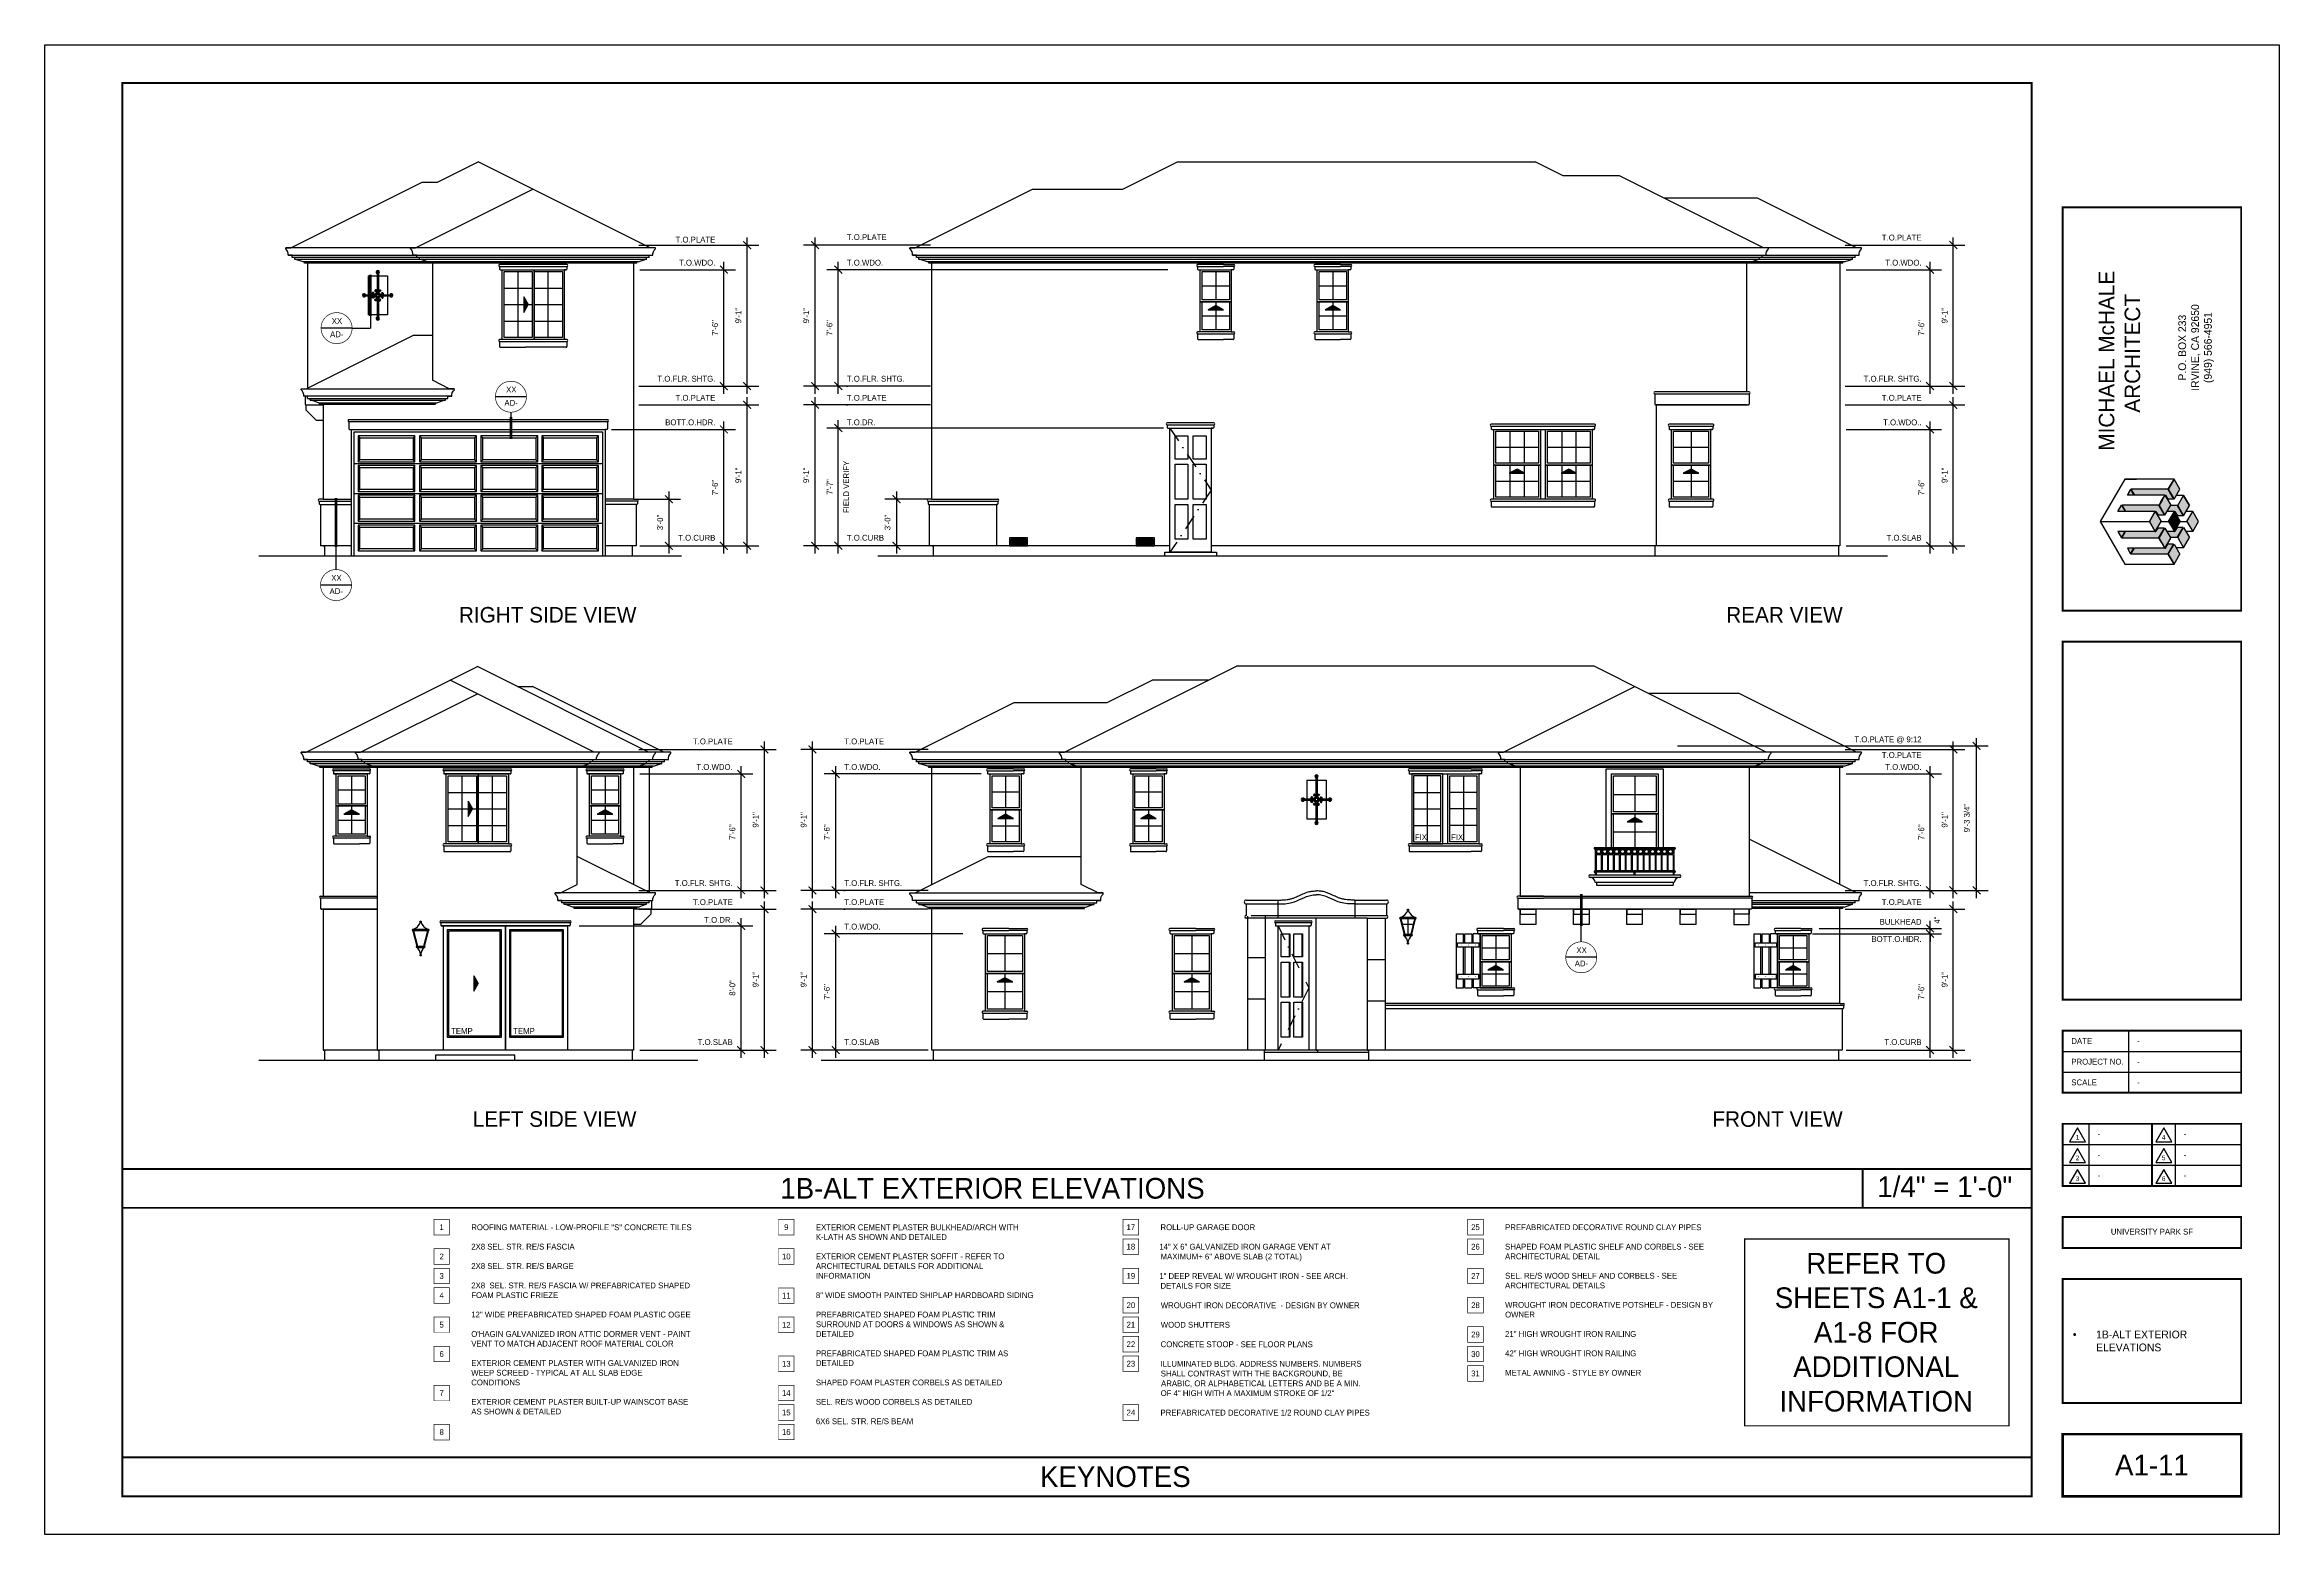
# Model space of a CAD drawing. Extents: x -1728 to 0, y -1152 to 0.
import ezdxf
from ezdxf.enums import TextEntityAlignment as Align

# ---------------------------------------------------------------- set-up
doc = ezdxf.new("R2010")
doc.units = 0
doc.header["$LTSCALE"] = 48
doc.header["$MEASUREMENT"] = 0
doc.header["$PDMODE"] = 3
doc.header["$PDSIZE"] = -2
doc.linetypes.add('DASHDOT2', pattern=[0.5, 0.25, -0.125, 0, -0.125])
doc.layers.get('0').update_dxf_attribs({"linetype": 'CONTINUOUS'})
doc.layers.get('DEFPOINTS').update_dxf_attribs({"linetype": 'CONTINUOUS'})
for name, color, linetype in [('1EL-1', 1, 'CONTINUOUS'), ('1EL-3', 3, 'CONTINUOUS'), ('1EL-7', 7, 'CONTINUOUS'), ('A-DIMS', 3, 'CONTINUOUS'), ('A-ELEV-DR', 161, 'CONTINUOUS'), ('A-ELEV-WDO', 161, 'CONTINUOUS'), ('A-ELEVATION', 7, 'CONTINUOUS'), ('A-EXT ELEV', 7, 'CONTINUOUS'), ('A-EXT ELEV BALC', 113, 'CONTINUOUS'), ('A-EXT ELEV CORBELS', 3, 'CONTINUOUS'), ('A-EXT ELEV DR-WDO', 240, 'CONTINUOUS'), ('A-EXT ELEV TRIM', 42, 'CONTINUOUS'), ('A-SECT', 7, 'CONTINUOUS'), ('A-SYM-TEXT', 3, 'CONTINUOUS'), ('A-SYMTEXT', 2, 'CONTINUOUS'), ('A-TEXT', 3, 'CONTINUOUS'), ('EL-BASE', 1, 'CONTINUOUS'), ('TB-text', 3, 'CONTINUOUS'), ('TXT', 7, 'CONTINUOUS')]:
    doc.layers.add(name, color=color, linetype=linetype)
doc.layers.add('24X36TB', color=7, linetype='CONTINUOUS', lineweight=30)
doc.styles.get("Standard").update_dxf_attribs({"font": 'ERASMD.TTF', "height": 4.5})
doc.dimstyles.new('ARCHITECTURE', dxfattribs={"dimscale": 48, "dimtxt": 0.18, "dimasz": 0.125, "dimexe": 0.1875, "dimexo": 0.0625, "dimgap": 0.09375, "dimtad": 1, "dimdec": 4, "dimzin": 3, "dimdsep": 46, "dimlunit": 4, "dimtxsty": 'Standard', "dimblk1": 'ARCHTICK', "dimblk2": 'ARCHTICK', "dimsah": 1, "dimcen": 0.09375, "dimdle": 0.125, "dimclrd": 1, "dimclre": 1, "dimclrt": 3, "dimadec": 0, "dimazin": 0, "dimtfac": 1, "dimtdec": 4, "dimtofl": 0, "dimtmove": 2, "dimatfit": 3, "dimldrblk": 'ARCHTICK', "dimfxl": 1, "dimfrac": 2, "dimtolj": 1, "dimtzin": 0, "dimarcsym": 0})

# ---------------------------------------------------------------- blocks, each defined once
blk = doc.blocks.new('A$C2A811E11')
at = {"layer": 'TB-text'}
h = blk.add_hatch(color=256, dxfattribs=at)
h.paths.add_polyline_path([(-55.9, -198.9), (-56.4, -199.7), (-51.9, -207.5), (-47.4, -199.7), (-51.9, -191.9)])
h.paths.add_polyline_path([(-61.2, -208.2), (-61.4, -208.4), (-63.4, -211.8), (-63.5, -212.1), (-59, -219.9), (-54.5, -212.1), (-59, -204.3)])
h.paths.add_polyline_path([(-66.4, -217), (-70.9, -224.8), (-66.4, -232.6), (-61.9, -224.8)])
h.paths.add_polyline_path([(-59, -229.8), (-63.5, -237.6), (-59, -245.4), (-54.5, -237.6)])
h.paths.add_polyline_path([(-56.4, -250), (-51.9, -257.7), (-47.4, -250), (-51.9, -242.2)])
h.paths.add_polyline_path([(-49, -237.2), (-44.5, -245), (-40, -237.2), (-44.5, -229.4)])
h.paths.add_polyline_path([(-41.9, -224.8), (-37.4, -232.6), (-32.9, -224.8), (-37.4, -217)])
h.paths.add_polyline_path([(-49, -212.5), (-44.5, -220.3), (-40, -212.5), (-44.5, -204.7)])
h.paths.add_polyline_path([(-49.3, -229.4), (-51.2, -232.6), (-51.6, -232.6), (-57.4, -232.6), (-54.7, -237.2), (-49.4, -237.2), (-44.9, -229.4)])
h.paths.add_polyline_path([(-49.4, -212.5), (-54.7, -212.5), (-57.4, -217), (-51.6, -217), (-51.2, -217), (-49.3, -220.3), (-44.9, -220.3)])
h.paths.add_polyline_path([(-85.2, -199.7), (-82.5, -204.3), (-59, -204.3), (-58.6, -204.3), (-56.7, -207.5), (-52.3, -207.5), (-56.8, -199.7)])
h.paths.add_polyline_path([(-88, -204.3), (-82.9, -204.3), (-85.5, -199.9)])
h.paths.add_polyline_path([(-92.3, -212.1), (-89.4, -217), (-66.4, -217), (-66, -217), (-64.3, -219.9), (-59.4, -219.9), (-63.9, -212.1)])
h.paths.add_polyline_path([(-92.6, -212.2), (-95.4, -217), (-89.8, -217)])
h.paths.add_polyline_path([(-89.4, -232.6), (-92.3, -237.6), (-63.9, -237.6), (-59.4, -229.8), (-64.3, -229.8), (-66, -232.6), (-66.4, -232.6)])
h.paths.add_polyline_path([(-95.4, -232.6), (-92.6, -237.4), (-89.8, -232.6)])
h.paths.add_polyline_path([(-82.5, -245.4), (-85.2, -250), (-56.8, -250), (-52.3, -242.2), (-56.7, -242.2), (-58.6, -245.4), (-59, -245.4)])
h.paths.add_polyline_path([(-88, -245.4), (-85.5, -249.8), (-82.9, -245.4)])
blk.add_hatch(color=256, dxfattribs=at).paths.add_polyline_path([(-56.1, -224.8), (-51.6, -232.6), (-47.1, -224.8), (-51.6, -217)])
for p, q in [((-89.9, -191.9), (-108.9, -224.8)), ((-51.9, -191.9), (-89.9, -191.9)), ((-89.9, -191.9), (-80.9, -191.9)), ((-89.9, -191.9), (-80.9, -191.9)), ((-85.5, -199.9), (-88, -204.3)), ((-88, -204.3), (-85.5, -199.9)), ((-82.9, -204.3), (-88, -204.3)), ((-82.9, -204.3), (-88, -204.3)), ((-85.5, -199.9), (-82.9, -204.3)), ((-85.5, -199.9), (-85.5, -199.9)), ((-56.8, -199.7), (-85.2, -199.7)), ((-56.8, -199.7), (-85.2, -199.7)), ((-85.2, -199.7), (-82.5, -204.3)), ((-59, -204.3), (-82.5, -204.3)), ((-59, -204.3), (-82.5, -204.3)), ((-63.5, -212.1), (-59, -204.3)), ((-59, -204.3), (-63.5, -212.1)), ((-59, -204.3), (-63.5, -212.1)), ((-59, -204.3), (-63.5, -212.1)), ((-59, -204.3), (-63.5, -212.1)), ((-59, -204.3), (-63.5, -212.1)), ((-59, -204.3), (-63.5, -212.1)), ((-63.5, -212.1), (-59, -204.3)), ((-62.4, -210.1), (-60.1, -206.2)), ((-62.4, -210.1), (-60.1, -206.2)), ((-62.4, -210.1), (-60.1, -206.2)), ((-62.4, -210.1), (-60.1, -206.2)), ((-61.4, -208.4), (-59.4, -204.9)), ((-61.4, -208.4), (-59.4, -204.9)), ((-61.4, -208.4), (-59.4, -204.9)), ((-61.4, -208.4), (-59.4, -204.9)), ((-61.4, -208.4), (-59.4, -204.9)), ((-61.4, -208.4), (-59.4, -204.9)), ((-61.2, -208.2), (-59, -204.3)), ((-61.2, -208.2), (-59, -204.3)), ((-61.2, -208.2), (-59, -204.3)), ((-61.2, -208.2), (-59, -204.3)), ((-59, -204.3), (-54.5, -212.1)), ((-59, -204.3), (-54.5, -212.1)), ((-59, -204.3), (-58.6, -204.3)), ((-58.6, -204.3), (-56.7, -207.5)), ((-56.8, -199.7), (-52.3, -207.5)), ((-51.9, -191.9), (-56.4, -199.7)), ((-51.9, -191.9), (-56.4, -199.7)), ((-51.9, -191.9), (-56.4, -199.7)), ((-51.9, -191.9), (-56.4, -199.7)), ((-51.9, -191.9), (-56.4, -199.7)), ((-51.9, -191.9), (-56.4, -199.7)), ((-56.4, -199.7), (-51.9, -191.9)), ((-56.4, -199.7), (-51.9, -191.9)), ((-51.9, -191.9), (-56.4, -199.7)), ((-51.9, -191.9), (-56.4, -199.7)), ((-51.9, -191.9), (-56.4, -199.7)), ((-51.9, -191.9), (-56.4, -199.7)), ((-56.4, -199.7), (-51.9, -207.5)), ((-56.4, -199.7), (-51.9, -207.5)), ((-51.9, -191.9), (-55.9, -198.9)), ((-51.9, -191.9), (-55.9, -198.9)), ((-51.9, -191.9), (-55.9, -198.9)), ((-51.9, -191.9), (-55.9, -198.9)), ((-51.9, -191.9), (-55.9, -198.9)), ((-51.9, -191.9), (-55.9, -198.9)), ((-47.4, -199.7), (-51.9, -191.9)), ((-47.4, -199.7), (-51.9, -191.9)), ((-51.9, -207.5), (-47.4, -199.7)), ((-51.9, -207.5), (-47.4, -199.7)), ((-44.5, -204.7), (-50.2, -204.7)), ((-44.5, -204.7), (-50.2, -204.7)), ((-49, -212.5), (-44.5, -204.7)), ((-49, -212.5), (-44.5, -204.7)), ((-40, -212.5), (-44.5, -204.7)), ((-44.5, -204.7), (-40, -212.5)), ((-40, -212.5), (-44.5, -204.7)), ((-95.4, -217), (-92.6, -212.2)), ((-89.8, -217), (-95.4, -217)), ((-89.8, -217), (-95.4, -217)), ((-92.6, -212.2), (-89.8, -217)), ((-92.3, -212.1), (-89.4, -217)), ((-63.9, -212.1), (-92.3, -212.1)), ((-63.9, -212.1), (-92.3, -212.1)), ((-66.4, -217), (-89.4, -217)), ((-66.4, -217), (-89.4, -217)), ((-70.9, -224.8), (-66.4, -217)), ((-70.9, -224.8), (-66.4, -217)), ((-66.4, -217), (-70.9, -224.8)), ((-66.4, -217), (-70.9, -224.8)), ((-66.4, -217), (-70.9, -224.8)), ((-66.4, -217), (-70.9, -224.8)), ((-66.4, -217), (-70.9, -224.8)), ((-66.4, -217), (-70.9, -224.8)), ((-70.9, -224.8), (-66.4, -217)), ((-70.9, -224.8), (-66.4, -217)), ((-70.9, -224.8), (-66.9, -217.9)), ((-70.9, -224.8), (-66.9, -217.9)), ((-70.9, -224.8), (-66.9, -217.9)), ((-70.9, -224.8), (-66.9, -217.9)), ((-70.9, -224.8), (-66.9, -217.9)), ((-70.9, -224.8), (-66.9, -217.9)), ((-70.9, -224.8), (-66.9, -217.9)), ((-70.9, -224.8), (-66.9, -217.9)), ((-66.4, -217), (-61.9, -224.8)), ((-66.4, -217), (-61.9, -224.8)), ((-66.4, -217), (-66, -217)), ((-66, -217), (-64.3, -219.9)), ((-59.4, -219.9), (-64.3, -219.9)), ((-59.4, -219.9), (-64.3, -219.9)), ((-63.9, -212.1), (-59.4, -219.9)), ((-61.2, -208.2), (-63.5, -212.1)), ((-61.2, -208.2), (-63.5, -212.1)), ((-61.2, -208.2), (-63.5, -212.1)), ((-61.2, -208.2), (-63.5, -212.1)), ((-63.5, -212.1), (-59, -219.9)), ((-63.5, -212.1), (-59, -219.9)), ((-61.4, -208.4), (-63.4, -211.8)), ((-61.4, -208.4), (-63.4, -211.8)), ((-61.4, -208.4), (-63.4, -211.8)), ((-61.4, -208.4), (-63.4, -211.8)), ((-61.4, -208.4), (-63.4, -211.8)), ((-61.4, -208.4), (-63.4, -211.8)), ((-59, -219.9), (-54.5, -212.1)), ((-59, -219.9), (-54.5, -212.1)), ((-51.6, -217), (-57.4, -217)), ((-51.6, -217), (-57.4, -217)), ((-52.3, -207.5), (-56.7, -207.5)), ((-52.3, -207.5), (-56.7, -207.5)), ((-56.1, -224.8), (-51.6, -217)), ((-56.1, -224.8), (-51.6, -217)), ((-49.4, -212.5), (-54.7, -212.5)), ((-49.4, -212.5), (-54.7, -212.5)), ((-51.6, -217), (-47.1, -224.8)), ((-51.6, -217), (-47.1, -224.8)), ((-51.6, -217), (-51.2, -217)), ((-51.2, -217), (-49.3, -220.3)), ((-49.4, -212.5), (-44.9, -220.3)), ((-44.9, -220.3), (-49.3, -220.3)), ((-44.9, -220.3), (-49.3, -220.3)), ((-49, -212.5), (-44.5, -220.3)), ((-49, -212.5), (-44.5, -220.3)), ((-44.5, -220.3), (-40, -212.5)), ((-44.5, -220.3), (-40, -212.5)), ((-37.4, -217), (-42.6, -217)), ((-37.4, -217), (-42.6, -217)), ((-41.9, -224.8), (-37.4, -217)), ((-41.9, -224.8), (-37.4, -217)), ((-32.9, -224.8), (-37.4, -217)), ((-32.9, -224.8), (-37.4, -217)), ((-108.9, -224.8), (-70.9, -224.8)), ((-108.9, -224.8), (-70.9, -224.8)), ((-108.9, -224.8), (-70.9, -224.8)), ((-108.9, -224.8), (-70.9, -224.8)), ((-108.9, -224.8), (-70.9, -224.8)), ((-108.9, -224.8), (-70.9, -224.8)), ((-108.9, -224.8), (-70.9, -224.8)), ((-108.9, -224.8), (-70.9, -224.8)), ((-108.9, -224.8), (-89.9, -257.7)), ((-108.9, -224.8), (-99.9, -224.8)), ((-108.9, -224.8), (-99.9, -224.8)), ((-95.4, -232.6), (-92.6, -237.4)), ((-89.8, -232.6), (-95.4, -232.6)), ((-92.6, -237.4), (-89.8, -232.6)), ((-92.3, -237.6), (-89.4, -232.6)), ((-63.9, -237.6), (-92.3, -237.6)), ((-66.4, -232.6), (-89.4, -232.6)), ((-70.9, -224.8), (-66.9, -231.8)), ((-70.9, -224.8), (-66.4, -232.6)), ((-70.9, -224.8), (-66.9, -231.8)), ((-70.9, -224.8), (-66.9, -231.8)), ((-70.9, -224.8), (-66.4, -232.6)), ((-70.9, -224.8), (-66.9, -231.8)), ((-66.4, -232.6), (-70.9, -224.8)), ((-66.4, -232.6), (-70.9, -224.8)), ((-66.4, -232.6), (-61.9, -224.8)), ((-66.4, -232.6), (-66, -232.6)), ((-66, -232.6), (-64.3, -229.8)), ((-59.4, -229.8), (-64.3, -229.8)), ((-59.4, -229.8), (-64.3, -229.8)), ((-63.9, -237.6), (-59.4, -229.8)), ((-63.5, -237.6), (-59, -229.8)), ((-63.5, -237.6), (-59, -245.4)), ((-59, -245.4), (-63.5, -237.6)), ((-59, -245.4), (-63.5, -237.6)), ((-61.2, -241.5), (-63.5, -237.6)), ((-61.2, -241.5), (-63.5, -237.6)), ((-61.4, -241.3), (-63.4, -237.8)), ((-61.4, -241.3), (-63.4, -237.8)), ((-62.4, -239.6), (-60.1, -243.5)), ((-62.4, -239.6), (-60.1, -243.5)), ((-61.9, -224.8), (-56.1, -224.8)), ((-61.9, -224.8), (-56.1, -224.8)), ((-61.4, -241.3), (-59.4, -244.8)), ((-61.4, -241.3), (-59.4, -244.8)), ((-61.2, -241.5), (-59, -245.4)), ((-61.2, -241.5), (-59, -245.4)), ((-59, -229.8), (-54.5, -237.6)), ((-59, -245.4), (-54.5, -237.6)), ((-51.6, -232.6), (-57.4, -232.6)), ((-56.1, -224.8), (-51.6, -232.6)), ((-49.4, -237.2), (-54.7, -237.2)), ((-51.6, -232.6), (-47.1, -224.8)), ((-51.6, -232.6), (-51.2, -232.6)), ((-51.2, -232.6), (-49.3, -229.4)), ((-49.4, -237.2), (-44.9, -229.4)), ((-44.9, -229.4), (-49.3, -229.4)), ((-44.9, -229.4), (-49.3, -229.4)), ((-49, -237.2), (-44.5, -229.4)), ((-49, -237.2), (-44.5, -245)), ((-47.1, -224.8), (-41.9, -224.8)), ((-47.1, -224.8), (-41.9, -224.8)), ((-44.5, -229.4), (-40, -237.2)), ((-44.5, -245), (-40, -237.2)), ((-37.4, -232.6), (-42.6, -232.6)), ((-41.9, -224.8), (-37.4, -232.6)), ((-37.4, -232.6), (-32.9, -224.8)), ((-89.9, -257.7), (-51.9, -257.7)), ((-89.9, -257.7), (-80.9, -257.7)), ((-82.9, -245.4), (-88, -245.4)), ((-88, -245.4), (-85.5, -249.8)), ((-85.5, -249.8), (-82.9, -245.4)), ((-85.5, -249.8), (-85.5, -249.8)), ((-85.2, -250), (-82.5, -245.4)), ((-56.8, -250), (-85.2, -250)), ((-59, -245.4), (-82.5, -245.4)), ((-59, -245.4), (-58.6, -245.4)), ((-58.6, -245.4), (-56.7, -242.2)), ((-56.8, -250), (-52.3, -242.2)), ((-52.3, -242.2), (-56.7, -242.2)), ((-56.4, -250), (-51.9, -242.2)), ((-51.9, -257.7), (-56.4, -250)), ((-51.9, -257.7), (-56.4, -250)), ((-51.9, -257.7), (-56.4, -250)), ((-51.9, -257.7), (-56.4, -250)), ((-56.4, -250), (-51.9, -257.7)), ((-51.9, -257.7), (-55.9, -250.8)), ((-51.9, -257.7), (-55.9, -250.8)), ((-51.9, -242.2), (-47.4, -250)), ((-51.9, -257.7), (-47.4, -250)), ((-44.5, -245), (-50.2, -245))]:
    blk.add_line(p, q, dxfattribs=at)
for s, p in [('MICHAEL McHALE ', (-98.1, -170)), ('ARCHITECT', (-78.1, -140.6))]:
    blk.add_text(s, height=12, rotation=90, dxfattribs=at).set_placement(p)
for s, p in [('P.O. BOX 233', (-42.6, -90.3)), ('IRVINE, CA 92650', (-32.6, -90.2)), ('(949) 566-4951', (-22.7, -90.2))]:
    blk.add_text(s, height=6, rotation=90, dxfattribs=at).set_placement(p, align=Align.CENTER)
blk = doc.blocks.new('01PSRV01')
at = {"color": 0, "linetype": 'ByBlock'}
blk.add_lwpolyline([(0, 0.5), (-0.43, -0.25), (0.43, -0.25)], close=True, dxfattribs=at)
blk.add_attdef('NUMBER', text='', height=0.25, dxfattribs=at).set_placement((0, 0), align=Align.MIDDLE)
blk = doc.blocks.new('A$C06A91398')
at = {"layer": '24X36TB'}
for p, q in [((495.6, 322.6), (495.6, 274.6)), ((444.6, 306.6), (582.6, 306.6)), ((444.6, 290.6), (582.6, 290.6)), ((444.6, 274.6), (582.6, 274.6)), ((464.9, 250.6), (464.9, 202.6)), ((531.5, 250.6), (531.5, 202.6)), ((444.6, 234.6), (582.6, 234.6)), ((444.6, 218.6), (582.6, 218.6))]:
    blk.add_line(p, q, dxfattribs=at)
blk.add_lwpolyline([(-1115.9, 1085.1), (612.1, 1085.1), (612.1, -66.9), (-1115.9, -66.9)], close=True, dxfattribs=at)
for points, const_width in [([(420.6, -37.4), (420.6, 1055.6), (-1055.9, 1055.6), (-1055.9, -37.4)], 1.5), ([(444.6, 647.5), (444.6, 959.3), (582.6, 959.3), (582.6, 647.5)], 1.5), ([(444.6, 346.6), (444.6, 623.5), (582.6, 623.5), (582.6, 346.6)], 1.5), ([(444.6, 274.6), (444.6, 322.6), (582.6, 322.6), (582.6, 274.6)], 1.5), ([(444.6, 202.6), (444.6, 250.6), (582.6, 250.6), (582.6, 202.6)], 1.5), ([(444.6, 178.6), (582.6, 178.6), (582.6, 154.6), (444.6, 154.6)], 1.5), ([(444.6, 34.6), (444.6, 130.6), (582.6, 130.6), (582.6, 34.6)], 1.5), ([(444.6, 10.6), (582.6, 10.6), (582.6, -37.4), (444.6, -37.4)], 2)]:
    blk.add_lwpolyline(points, close=True, dxfattribs=dict(at, const_width=const_width))
at = {"layer": '24X36TB', "const_width": 1.5}
blk.add_lwpolyline([(513.6, 250.6), (513.6, 202.6)], dxfattribs=at)
at = {"layer": 'TB-text', "xscale": 14.40000000000146, "yscale": 14.39999999999418, "zscale": 14.4}
for p, values in [((456.1, 240.2), {'NUMBER': '1'}), ((522.7, 240.2), {'NUMBER': '4'}), ((456.1, 224.2), {'NUMBER': '2'}), ((522.7, 224.2), {'NUMBER': '5'}), ((456.1, 208.2), {'NUMBER': '3'}), ((522.7, 208.2), {'NUMBER': '6'})]:
    blk.add_blockref('01PSRV01', p, dxfattribs=at).add_auto_attribs(values)
at = {"layer": 'TB-text', "char_height": 4.5, "width": 51, "attachment_point": 4}
for s, insert in [('{\\fEras Medium ITC|b0|i0|c0|p34;DATE}', (451.3, 314.6)), ('{\\fEras Medium ITC|b0|i0|c0|p34;PROJECT NO.}', (451.3, 298.6)), ('{\\fEras Medium ITC|b0|i0|c0|p34;SCALE}', (451.3, 282.6))]:
    blk.add_mtext(s, dxfattribs=dict(at, insert=insert))
blk = doc.blocks.new('A$C7DB57AE6')
at = {"layer": 'A-EXT ELEV DR-WDO'}
for p, q in [((8.7, 90), (8.7, 72)), ((18.4, 90), (18.4, 72)), ((8.7, 68), (8.7, 41)), ((18.4, 68), (18.4, 41)), ((8.7, 37), (8.7, 10)), ((18.4, 37), (18.4, 10))]:
    blk.add_line(p, q, dxfattribs=at)
for points in [[(0, 96), (23.8, 96), (23.8, 0), (0, 0)], [(2.4, 90), (9.2, 90), (9.2, 72), (2.4, 72)], [(12.2, 90), (18.9, 90), (18.9, 72), (12.2, 72)], [(2.4, 68), (9.2, 68), (9.2, 41), (2.4, 41)], [(12.2, 68), (18.9, 68), (18.9, 41), (12.2, 41)], [(2.4, 37), (9.2, 37), (9.2, 10), (2.4, 10)], [(12.2, 37), (18.9, 37), (18.9, 10), (12.2, 10)]]:
    blk.add_lwpolyline(points, close=True, dxfattribs=at)
blk = doc.blocks.new('A$C251E2BD5')
at = {"layer": 'A-EXT ELEV DR-WDO'}
for p, q in [((-1.5, -14.25), (-22.5, -14.25)), ((-12, -1.5), (-12, -52.5)), ((-1.5, -27), (-22.5, -27)), ((-1.5, -39.75), (-22.5, -39.75))]:
    blk.add_line(p, q, dxfattribs=at)
for points in [[(-24, 0), (0, 0), (0, -54), (-24, -54)], [(-22.5, -1.5), (-1.5, -1.5), (-1.5, -52.5), (-22.5, -52.5)]]:
    blk.add_lwpolyline(points, close=True, dxfattribs=at)
blk = doc.blocks.new('A$C0BB72A21')
at = {"layer": 'A-EXT ELEV BALC'}
for p, q in [((31, 0), (-31, 0)), ((31, -1), (-31, -1)), ((-30.5, -1), (-30.5, -5.6)), ((-30.5, -5.6), (-30.5, -18)), ((-29.9, -1), (-29.9, -5)), ((-25.9, -5), (-29.9, -5)), ((-25.9, -5.6), (-29.9, -5.6)), ((-29.9, -5.6), (-29.9, -18)), ((-25.9, -1), (-25.9, -5)), ((-25.9, -5.6), (-25.9, -18)), ((-25.2, -1), (-25.2, -5)), ((-21.2, -5), (-25.2, -5)), ((-21.2, -5.6), (-25.2, -5.6)), ((-25.2, -5.6), (-25.2, -18)), ((-21.2, -1), (-21.2, -5)), ((-21.2, -1), (-21.2, -5)), ((-21.2, -5.6), (-21.2, -18)), ((-20.6, -1), (-20.6, -5)), ((-16.6, -5), (-20.6, -5)), ((-20.6, -5.6), (-20.6, -18)), ((-16.6, -5.6), (-20.6, -5.6)), ((-16.6, -1), (-16.6, -5)), ((-16.6, -1), (-16.6, -5)), ((-16.6, -5.6), (-16.6, -18)), ((-16, -1), (-16, -5)), ((-16, -1), (-16, -5)), ((-12, -5), (-16, -5)), ((-16, -5.6), (-16, -18)), ((-16, -5.6), (-16, -18)), ((-12, -5.6), (-16, -5.6)), ((-16, -8.1), (-16, -11)), ((-16, -11.7), (-16, -18)), ((-12, -1), (-12, -5)), ((-12, -1), (-12, -5)), ((-12, -5.6), (-12, -18)), ((-11.4, -1), (-11.4, -5)), ((-11.4, -1), (-11.4, -5)), ((-7.4, -5), (-11.4, -5)), ((-7.4, -5.6), (-11.4, -5.6)), ((-11.4, -5.6), (-11.4, -18)), ((-11.4, -5.6), (-11.4, -18)), ((-7.4, -1), (-7.4, -5)), ((-7.4, -1), (-7.4, -5)), ((-7.4, -5.6), (-7.4, -18)), ((-6.8, -1), (-6.8, -5)), ((-6.8, -1), (-6.8, -5)), ((-2.7, -5), (-6.8, -5)), ((-2.7, -5.6), (-6.8, -5.6)), ((-6.8, -5.6), (-6.8, -18)), ((-6.8, -5.6), (-6.8, -18)), ((-2.7, -1), (-2.7, -5)), ((-2.7, -1), (-2.7, -5)), ((-2.7, -5.6), (-2.7, -18)), ((-2.1, -1), (-2.1, -5)), ((-2.1, -1), (-2.1, -5)), ((1.9, -5), (-2.1, -5)), ((1.9, -5.6), (-2.1, -5.6)), ((-2.1, -5.6), (-2.1, -18)), ((-2.1, -5.6), (-2.1, -18)), ((1.9, -1), (1.9, -5)), ((1.9, -1), (1.9, -5)), ((1.9, -5.6), (1.9, -18)), ((2.5, -1), (2.5, -5)), ((2.5, -1), (2.5, -5)), ((6.5, -5), (2.5, -5)), ((6.5, -5.6), (2.5, -5.6)), ((2.5, -5.6), (2.5, -18)), ((2.5, -5.6), (2.5, -18)), ((6.5, -1), (6.5, -5)), ((6.5, -1), (6.5, -5)), ((6.5, -5.6), (6.5, -18)), ((7.1, -1), (7.1, -5)), ((7.1, -1), (7.1, -5)), ((11.1, -5), (7.1, -5)), ((11.1, -5.6), (7.1, -5.6)), ((7.1, -5.6), (7.1, -18)), ((7.1, -5.6), (7.1, -18)), ((11.1, -1), (11.1, -5)), ((11.1, -1), (11.1, -5)), ((11.1, -1), (11.1, -5)), ((11.1, -5.6), (11.1, -18)), ((11.1, -5.6), (11.1, -18)), ((11.7, -1), (11.7, -5)), ((11.7, -5.6), (11.7, -18)), ((11.7, -1), (11.7, -5)), ((15.8, -5), (11.7, -5)), ((15.8, -5.6), (11.7, -5.6)), ((11.7, -5.6), (11.7, -18)), ((15.8, -1), (15.8, -5)), ((15.8, -1), (15.8, -5)), ((15.8, -1), (15.8, -5)), ((15.8, -5.6), (15.8, -18)), ((15.8, -5.6), (15.8, -18)), ((16.4, -1), (16.4, -5)), ((16.4, -1), (16.4, -5)), ((20.4, -5), (16.4, -5)), ((20.4, -5.6), (16.4, -5.6)), ((16.4, -5.6), (16.4, -18)), ((16.4, -5.6), (16.4, -18)), ((20.4, -1), (20.4, -5)), ((20.4, -1), (20.4, -5)), ((20.4, -1), (20.4, -5)), ((20.4, -5.6), (20.4, -18)), ((21, -1), (21, -5)), ((21, -1), (21, -5)), ((25, -5), (21, -5)), ((25, -5.6), (21, -5.6)), ((21, -5.6), (21, -18)), ((21, -5.6), (21, -18)), ((25, -1), (25, -5)), ((25, -5.6), (25, -18)), ((25.6, -1), (25.6, -5)), ((25.6, -1), (25.6, -5)), ((29.6, -5), (25.6, -5)), ((25.6, -5.6), (25.6, -18)), ((25.6, -5.6), (25.6, -18)), ((29.6, -5.6), (25.6, -5.6)), ((29.6, -1), (29.6, -5)), ((29.6, -5.6), (29.6, -18)), ((30.2, -1), (30.2, -5)), ((30.2, -5.6), (30.2, -18)), ((30.2, -1), (30.2, -5)), ((30.2, -5.6), (30.2, -18)), ((-34.6, -21), (34.6, -21)), ((34.6, -23), (-34.6, -23)), ((31, -18), (-31, -18)), ((31, -19), (-31, -19)), ((30.6, -27), (-30.6, -27)), ((-30.5, -19), (-30.5, -21)), ((-29.9, -19), (-29.9, -21)), ((-29.6, -27), (-29.6, -29)), ((-29.6, -29), (29.6, -29)), ((18, -19), (-18, -19)), ((15, -19), (-15, -19)), ((-0.7, -19), (-0.7, -21)), ((0, -19), (0, -21)), ((29.6, -19), (29.6, -21)), ((29.6, -27), (29.6, -29)), ((30.2, -19), (30.2, -21))]:
    blk.add_line(p, q, dxfattribs=at)
for centre, radius in [((-27.9, -3), 2), ((-27.9, -3), 1.5), ((-23.2, -3), 2), ((-23.2, -3), 1.5), ((-18.6, -3), 2), ((-18.6, -3), 1.5), ((-14, -3), 2), ((-14, -3), 1.5), ((-9.4, -3), 2), ((-9.4, -3), 1.5), ((-4.7, -3), 2), ((-4.7, -3), 1.5), ((-0.1, -3), 2), ((-0.1, -3), 1.5), ((4.5, -3), 2), ((4.5, -3), 1.5), ((9.1, -3), 2), ((9.1, -3), 1.5), ((13.8, -3), 2), ((13.8, -3), 1.5), ((18.4, -3), 2), ((18.4, -3), 1.5), ((23, -3), 2), ((23, -3), 1.5), ((27.6, -3), 2), ((27.6, -3), 1.5)]:
    blk.add_circle(centre, radius, dxfattribs=at)
for centre, radius, start, end in [((-31, -0.5), 0.5, 90, 270), ((31, -0.5), 0.5, 270, 90), ((-34.6, -22), 1, 90, 270), ((-34.7, -27.1), 4.1, 1.4356, 88.5644), ((-31, -18.5), 0.5, 90, 270), ((34.7, -27.1), 4.1, 91.4356, 178.5644), ((31, -18.5), 0.5, 270, 90), ((34.6, -22), 1, 270, 90)]:
    blk.add_arc(centre, radius, start, end, dxfattribs=at)
blk = doc.blocks.new('A$C4E281F30')
at = {"layer": 'A-EXT ELEV DR-WDO'}
for p, q in [((-191, -5), (-191, -25)), ((-147, -5), (-191, -5)), ((-191, -5), (-189.5, -6.5)), ((-189.5, -6.5), (-148.5, -6.5)), ((-189.5, -23.5), (-189.5, -6.5)), ((-147, -5), (-148.5, -6.5)), ((-148.5, -6.5), (-148.5, -23.5)), ((-147, -25), (-147, -5)), ((-143.5, -5), (-143.5, -25)), ((-99.5, -5), (-143.5, -5)), ((-143.5, -5), (-142, -6.5)), ((-142, -6.5), (-101, -6.5)), ((-142, -23.5), (-142, -6.5)), ((-99.5, -5), (-101, -6.5)), ((-101, -6.5), (-101, -23.5)), ((-99.5, -25), (-99.5, -5)), ((-96, -5), (-96, -25)), ((-52, -5), (-96, -5)), ((-96, -5), (-94.5, -6.5)), ((-94.5, -6.5), (-53.5, -6.5)), ((-94.5, -23.5), (-94.5, -6.5)), ((-52, -5), (-53.5, -6.5)), ((-53.5, -6.5), (-53.5, -23.5)), ((-52, -25), (-52, -5)), ((-49, -5), (-49, -25)), ((-5, -5), (-49, -5)), ((-49, -5), (-47.5, -6.5)), ((-47.5, -6.5), (-6.5, -6.5)), ((-47.5, -23.5), (-47.5, -6.5)), ((-5, -5), (-6.5, -6.5)), ((-6.5, -6.5), (-6.5, -23.5)), ((-5, -25), (-5, -5)), ((-194, -26.5), (-5, -26.5)), ((-191, -25), (-189.5, -23.5)), ((-191, -25), (-147, -25)), ((-191, -28), (-191, -48)), ((-147, -28), (-191, -28)), ((-191, -28), (-189.5, -29.5)), ((-148.5, -23.5), (-189.5, -23.5)), ((-189.5, -29.5), (-148.5, -29.5)), ((-189.5, -46.5), (-189.5, -29.5)), ((-147, -25), (-148.5, -23.5)), ((-147, -28), (-148.5, -29.5)), ((-148.5, -29.5), (-148.5, -46.5)), ((-147, -48), (-147, -28)), ((-143.5, -25), (-142, -23.5)), ((-143.5, -25), (-99.5, -25)), ((-143.5, -28), (-143.5, -48)), ((-99.5, -28), (-143.5, -28)), ((-143.5, -28), (-142, -29.5)), ((-101, -23.5), (-142, -23.5)), ((-142, -29.5), (-101, -29.5)), ((-142, -46.5), (-142, -29.5)), ((-99.5, -25), (-101, -23.5)), ((-99.5, -28), (-101, -29.5)), ((-101, -29.5), (-101, -46.5)), ((-99.5, -48), (-99.5, -28)), ((-96, -25), (-94.5, -23.5)), ((-96, -25), (-52, -25)), ((-96, -28), (-96, -48)), ((-52, -28), (-96, -28)), ((-96, -28), (-94.5, -29.5)), ((-53.5, -23.5), (-94.5, -23.5)), ((-94.5, -29.5), (-53.5, -29.5)), ((-94.5, -46.5), (-94.5, -29.5)), ((-52, -25), (-53.5, -23.5)), ((-52, -28), (-53.5, -29.5)), ((-53.5, -29.5), (-53.5, -46.5)), ((-52, -48), (-52, -28)), ((-49, -25), (-47.5, -23.5)), ((-49, -25), (-5, -25)), ((-49, -28), (-49, -48)), ((-5, -28), (-49, -28)), ((-49, -28), (-47.5, -29.5)), ((-6.5, -23.5), (-47.5, -23.5)), ((-47.5, -29.5), (-6.5, -29.5)), ((-47.5, -46.5), (-47.5, -29.5)), ((-5, -25), (-6.5, -23.5)), ((-5, -28), (-6.5, -29.5)), ((-6.5, -29.5), (-6.5, -46.5)), ((-5, -26.5), (-2, -26.5)), ((-5, -48), (-5, -28)), ((-194, -49.5), (-5, -49.5)), ((-191, -48), (-189.5, -46.5)), ((-191, -48), (-147, -48)), ((-191, -51), (-191, -71)), ((-147, -51), (-191, -51)), ((-191, -51), (-189.5, -52.5)), ((-148.5, -46.5), (-189.5, -46.5)), ((-147, -48), (-148.5, -46.5)), ((-147, -51), (-148.5, -52.5)), ((-147, -71), (-147, -51)), ((-143.5, -48), (-142, -46.5)), ((-143.5, -48), (-99.5, -48)), ((-143.5, -51), (-143.5, -71)), ((-99.5, -51), (-143.5, -51)), ((-143.5, -51), (-142, -52.5)), ((-101, -46.5), (-142, -46.5)), ((-99.5, -48), (-101, -46.5)), ((-99.5, -51), (-101, -52.5)), ((-99.5, -71), (-99.5, -51)), ((-96, -48), (-94.5, -46.5)), ((-96, -48), (-52, -48)), ((-96, -51), (-96, -71)), ((-52, -51), (-96, -51)), ((-96, -51), (-94.5, -52.5)), ((-53.5, -46.5), (-94.5, -46.5)), ((-52, -48), (-53.5, -46.5)), ((-52, -51), (-53.5, -52.5)), ((-52, -71), (-52, -51)), ((-49, -48), (-47.5, -46.5)), ((-49, -48), (-5, -48)), ((-49, -51), (-49, -71)), ((-5, -51), (-49, -51)), ((-49, -51), (-47.5, -52.5)), ((-6.5, -46.5), (-47.5, -46.5)), ((-5, -48), (-6.5, -46.5)), ((-5, -51), (-6.5, -52.5)), ((-5, -49.5), (-2, -49.5)), ((-5, -71), (-5, -51)), ((-189.5, -52.5), (-148.5, -52.5)), ((-189.5, -69.5), (-189.5, -52.5)), ((-148.5, -52.5), (-148.5, -69.5)), ((-142, -52.5), (-101, -52.5)), ((-142, -69.5), (-142, -52.5)), ((-101, -52.5), (-101, -69.5)), ((-94.5, -52.5), (-53.5, -52.5)), ((-94.5, -69.5), (-94.5, -52.5)), ((-53.5, -52.5), (-53.5, -69.5)), ((-47.5, -52.5), (-6.5, -52.5)), ((-47.5, -69.5), (-47.5, -52.5)), ((-6.5, -52.5), (-6.5, -69.5)), ((-194, -72.5), (-5, -72.5)), ((-191, -71), (-189.5, -69.5)), ((-191, -71), (-147, -71)), ((-191, -74), (-191, -94)), ((-147, -74), (-191, -74)), ((-191, -74), (-189.5, -75.5)), ((-148.5, -69.5), (-189.5, -69.5)), ((-189.5, -75.5), (-148.5, -75.5)), ((-189.5, -92.5), (-189.5, -75.5)), ((-147, -71), (-148.5, -69.5)), ((-147, -74), (-148.5, -75.5)), ((-148.5, -75.5), (-148.5, -92.5)), ((-147, -94), (-147, -74)), ((-143.5, -71), (-142, -69.5)), ((-143.5, -71), (-99.5, -71)), ((-143.5, -74), (-143.5, -94)), ((-99.5, -74), (-143.5, -74)), ((-143.5, -74), (-142, -75.5)), ((-101, -69.5), (-142, -69.5)), ((-142, -75.5), (-101, -75.5)), ((-142, -92.5), (-142, -75.5)), ((-99.5, -71), (-101, -69.5)), ((-99.5, -74), (-101, -75.5)), ((-101, -75.5), (-101, -92.5)), ((-99.5, -94), (-99.5, -74)), ((-96, -71), (-94.5, -69.5)), ((-96, -71), (-52, -71)), ((-96, -74), (-96, -94)), ((-52, -74), (-96, -74)), ((-96, -74), (-94.5, -75.5)), ((-53.5, -69.5), (-94.5, -69.5)), ((-94.5, -75.5), (-53.5, -75.5)), ((-94.5, -92.5), (-94.5, -75.5)), ((-52, -71), (-53.5, -69.5)), ((-52, -74), (-53.5, -75.5)), ((-53.5, -75.5), (-53.5, -92.5)), ((-52, -94), (-52, -74)), ((-49, -71), (-47.5, -69.5)), ((-49, -71), (-5, -71)), ((-49, -74), (-49, -94)), ((-5, -74), (-49, -74)), ((-49, -74), (-47.5, -75.5)), ((-49, -74), (-49, -94)), ((-5, -74), (-49, -74)), ((-49, -74), (-47.5, -75.5)), ((-6.5, -69.5), (-47.5, -69.5)), ((-47.5, -75.5), (-6.5, -75.5)), ((-47.5, -92.5), (-47.5, -75.5)), ((-47.5, -75.5), (-6.5, -75.5)), ((-47.5, -92.5), (-47.5, -75.5)), ((-5, -71), (-6.5, -69.5)), ((-5, -74), (-6.5, -75.5)), ((-5, -74), (-6.5, -75.5)), ((-6.5, -75.5), (-6.5, -92.5)), ((-6.5, -75.5), (-6.5, -92.5)), ((-5, -72.5), (-2, -72.5)), ((-5, -94), (-5, -74)), ((-5, -94), (-5, -74)), ((-191, -94), (-189.5, -92.5)), ((-191, -94), (-147, -94)), ((-148.5, -92.5), (-189.5, -92.5)), ((-147, -94), (-148.5, -92.5)), ((-143.5, -94), (-142, -92.5)), ((-143.5, -94), (-99.5, -94)), ((-101, -92.5), (-142, -92.5)), ((-99.5, -94), (-101, -92.5)), ((-96, -94), (-94.5, -92.5)), ((-96, -94), (-52, -94)), ((-53.5, -92.5), (-94.5, -92.5)), ((-52, -94), (-53.5, -92.5)), ((-49, -94), (-47.5, -92.5)), ((-49, -94), (-47.5, -92.5)), ((-49, -94), (-5, -94)), ((-49, -94), (-5, -94)), ((-6.5, -92.5), (-47.5, -92.5)), ((-6.5, -92.5), (-47.5, -92.5)), ((-5, -94), (-6.5, -92.5)), ((-5, -94), (-6.5, -92.5))]:
    blk.add_line(p, q, dxfattribs=at)
blk.add_lwpolyline([(-196, -98), (-196, 0), (0, 0), (0, -98)], dxfattribs=at)
blk.add_lwpolyline([(-194, -2), (-2, -2), (-2, -98), (-194, -98)], close=True, dxfattribs=at)
blk = doc.blocks.new('A$C40F502B1')
at = {"layer": 'TXT'}
for p, q in [((0, 6), (-14, 6)), ((-14, 6), (-14, 0)), ((-14, 0), (0, 0)), ((-13, 5), (-13, 1)), ((-1, 5), (-13, 5)), ((-1, 4), (-13, 4)), ((-1, 3), (-13, 3)), ((-1, 2), (-13, 2)), ((-13, 1), (-1, 1)), ((-12, 5), (-12, 1)), ((-11, 5), (-11, 1)), ((-10, 5), (-10, 1)), ((-9, 5), (-9, 1)), ((-8, 5), (-8, 1)), ((-7, 5), (-7, 1)), ((-6, 5), (-6, 1)), ((-5, 5), (-5, 1)), ((-4, 5), (-4, 1)), ((-3, 5), (-3, 1)), ((-2, 5), (-2, 1)), ((-1, 1), (-1, 5)), ((0, 0), (0, 6))]:
    blk.add_line(p, q, dxfattribs=at)
blk = doc.blocks.new('A$C31BB2E8A')
at = {"layer": 'A-EXT ELEV DR-WDO'}
for points in [[(-32, 96), (0, 96), (0, 0), (-32, 0)], [(-28, 90), (-18, 90), (-18, 72), (-28, 72)], [(-14, 90), (-4, 90), (-4, 72), (-14, 72)], [(-28, 68), (-18, 68), (-18, 41), (-28, 41)], [(-14, 68), (-4, 68), (-4, 41), (-14, 41)], [(-28, 37), (-18, 37), (-18, 10), (-28, 10)], [(-14, 37), (-4, 37), (-4, 10), (-14, 10)]]:
    blk.add_lwpolyline(points, close=True, dxfattribs=at)
blk = doc.blocks.new('_ARCHTICK')
at = {"color": 0, "linetype": 'ByBlock', "const_width": 0.15}
blk.add_lwpolyline([(-0.5, -0.5), (0.5, 0.5)], dxfattribs=at)
blk = doc.blocks.new('*D12')
at = {"layer": 'A-DIMS', "color": 1, "lineweight": -2, "transparency": 16777216}
for p, q in [((-1245.3, -345.5), (-1245.3, -393.5)), ((-1269.7, -351.5), (-1236.3, -351.5)), ((-1267.7, -387.5), (-1236.3, -387.5))]:
    blk.add_line(p, q, dxfattribs=at)
at = {"layer": 'DEFPOINTS', "color": 0, "transparency": 16777216}
for p in [(-1272.7, -351.5), (-1270.7, -387.5), (-1245.3, -387.5)]:
    blk.add_point(p, dxfattribs=at)
at = {"layer": 'A-DIMS', "color": 1, "lineweight": -2, "transparency": 16777216, "xscale": 6, "yscale": 6, "zscale": 6}
for p, rotation in [((-1245.3, -351.5), 90), ((-1245.3, -387.5), 270)]:
    blk.add_blockref('_ARCHTICK', p, dxfattribs=dict(at, rotation=rotation))
at = {"layer": 'A-DIMS', "color": 3, "transparency": 16777216, "insert": (-1252.1, -369.5), "char_height": 4.5, "attachment_point": 5, "rotation": 90}
blk.add_mtext('\\A1;3\'-0"', dxfattribs=at)
blk = doc.blocks.new('*D13')
at = {"layer": 'A-DIMS', "color": 1, "lineweight": -2, "transparency": 16777216}
for p, q in [((-1069.3, -345.5), (-1069.3, -393.5)), ((-1044.9, -351.5), (-1078.3, -351.5)), ((-1046.9, -387.5), (-1078.3, -387.5))]:
    blk.add_line(p, q, dxfattribs=at)
at = {"layer": 'DEFPOINTS', "color": 0, "transparency": 16777216}
for p in [(-1041.9, -351.5), (-1069.3, -387.5), (-1043.9, -387.5)]:
    blk.add_point(p, dxfattribs=at)
at = {"layer": 'A-DIMS', "color": 1, "lineweight": -2, "transparency": 16777216, "xscale": 6, "yscale": 6, "zscale": 6}
for p, rotation in [((-1069.3, -351.5), 90), ((-1069.3, -387.5), 270)]:
    blk.add_blockref('_ARCHTICK', p, dxfattribs=dict(at, rotation=rotation))
at = {"layer": 'A-DIMS', "color": 3, "transparency": 16777216, "insert": (-1076.2, -369.5), "char_height": 4.5, "attachment_point": 5, "rotation": 90}
blk.add_mtext('\\A1;3\'-0"', dxfattribs=at)
blk = doc.blocks.new('window_direction')
at = {"layer": 'A-SYMTEXT'}
blk.add_hatch(color=256, dxfattribs=at).paths.add_polyline_path([(6, 0), (0, 3.3), (-6, 0)])
at = {"layer": 'A-SYMTEXT', "color": 7}
blk.add_line((-6, 0), (0, 3.3), dxfattribs=at)
at = {"layer": 'A-SYMTEXT'}
blk.add_lwpolyline([(0, 3.3), (-6, 0), (6, 0)], close=True, dxfattribs=at)
blk = doc.blocks.new('*D41')
at = {"layer": 'A-DIMS', "color": 1, "lineweight": -2}
for p, q in [((-335.8, -668.5), (-243.1, -668.5)), ((-252.1, -783.5), (-252.1, -662.5)), ((-334.9, -777.5), (-243.1, -777.5))]:
    blk.add_line(p, q, dxfattribs=at)
at = {"layer": 'DEFPOINTS', "color": 0}
for p in [(-338.8, -668.5), (-252.1, -668.5), (-337.9, -777.5)]:
    blk.add_point(p, dxfattribs=at)
at = {"layer": 'A-DIMS', "color": 1, "lineweight": -2, "xscale": 6, "yscale": 6, "zscale": 6}
for p, rotation in [((-252.1, -668.5), 90), ((-252.1, -777.5), 270)]:
    blk.add_blockref('_ARCHTICK', p, dxfattribs=dict(at, rotation=rotation))
at = {"layer": 'A-DIMS', "color": 3, "insert": (-258.8, -723), "char_height": 4.5, "attachment_point": 5, "rotation": 90}
blk.add_mtext('\\A1;9\'-1"', dxfattribs=at)
blk = doc.blocks.new('*D42')
at = {"layer": 'A-DIMS', "color": 1, "lineweight": -2}
for p, q in [((-335.8, -545), (-243.1, -545)), ((-252.1, -660), (-252.1, -539)), ((-335.8, -654), (-243.1, -654))]:
    blk.add_line(p, q, dxfattribs=at)
at = {"layer": 'DEFPOINTS', "color": 0}
for p in [(-338.8, -545), (-252.1, -545), (-338.8, -654)]:
    blk.add_point(p, dxfattribs=at)
at = {"layer": 'A-DIMS', "color": 1, "lineweight": -2, "xscale": 6, "yscale": 6, "zscale": 6}
for p, rotation in [((-252.1, -545), 90), ((-252.1, -654), 270)]:
    blk.add_blockref('_ARCHTICK', p, dxfattribs=dict(at, rotation=rotation))
at = {"layer": 'A-DIMS', "color": 3, "insert": (-258.8, -599.5), "char_height": 4.5, "attachment_point": 5, "rotation": 90}
blk.add_mtext('\\A1;9\'-1"', dxfattribs=at)
blk = doc.blocks.new('*D43')
at = {"layer": 'A-DIMS', "color": 1, "lineweight": -2}
for p, q in [((-334.9, -687.5), (-261.1, -687.5)), ((-270.1, -783.5), (-270.1, -681.5)), ((-334.9, -777.5), (-261.1, -777.5))]:
    blk.add_line(p, q, dxfattribs=at)
at = {"layer": 'DEFPOINTS', "color": 0}
for p in [(-337.9, -687.5), (-270.1, -687.5), (-337.9, -777.5)]:
    blk.add_point(p, dxfattribs=at)
at = {"layer": 'A-DIMS', "color": 1, "lineweight": -2, "xscale": 6, "yscale": 6, "zscale": 6}
for p, rotation in [((-270.1, -687.5), 90), ((-270.1, -777.5), 270)]:
    blk.add_blockref('_ARCHTICK', p, dxfattribs=dict(at, rotation=rotation))
at = {"layer": 'A-DIMS', "color": 3, "insert": (-276.8, -732.5), "char_height": 4.5, "attachment_point": 5, "rotation": 90}
blk.add_mtext('\\A1;7\'-6"', dxfattribs=at)
blk = doc.blocks.new('*D44')
at = {"layer": 'A-DIMS', "color": 1, "lineweight": -2}
for p, q in [((-334.9, -564), (-261.1, -564)), ((-270.1, -660), (-270.1, -558)), ((-334.9, -654), (-261.1, -654))]:
    blk.add_line(p, q, dxfattribs=at)
at = {"layer": 'DEFPOINTS', "color": 0}
for p in [(-337.9, -564), (-270.1, -564), (-337.9, -654)]:
    blk.add_point(p, dxfattribs=at)
at = {"layer": 'A-DIMS', "color": 1, "lineweight": -2, "xscale": 6, "yscale": 6, "zscale": 6}
for p, rotation in [((-270.1, -564), 90), ((-270.1, -654), 270)]:
    blk.add_blockref('_ARCHTICK', p, dxfattribs=dict(at, rotation=rotation))
at = {"layer": 'A-DIMS', "color": 3, "insert": (-276.8, -609), "char_height": 4.5, "attachment_point": 5, "rotation": 90}
blk.add_mtext('\\A1;7\'-6"', dxfattribs=at)
blk = doc.blocks.new('*D45')
at = {"layer": 'A-DIMS', "color": 1, "lineweight": -2}
for p, q in [((-465.3, -542.3), (-225.1, -542.3)), ((-234.1, -660), (-234.1, -536.3)), ((-317.8, -654), (-225.1, -654))]:
    blk.add_line(p, q, dxfattribs=at)
at = {"layer": 'DEFPOINTS', "color": 0}
for p in [(-468.3, -542.3), (-234.1, -542.3), (-320.8, -654)]:
    blk.add_point(p, dxfattribs=at)
at = {"layer": 'A-DIMS', "color": 1, "lineweight": -2, "xscale": 6, "yscale": 6, "zscale": 6}
for p, rotation in [((-234.1, -542.3), 90), ((-234.1, -654), 270)]:
    blk.add_blockref('_ARCHTICK', p, dxfattribs=dict(at, rotation=rotation))
at = {"layer": 'A-DIMS', "color": 3, "insert": (-241.6, -598.1), "char_height": 4.5, "attachment_point": 5, "rotation": 90}
blk.add_mtext('\\A1;9\'-3 3/4"', dxfattribs=at)
blk = doc.blocks.new('*D46')
at = {"layer": 'A-DIMS', "color": 1, "lineweight": -2}
for p, q in [((-252.1, -393.5), (-252.1, -272.5)), ((-335.8, -278.5), (-243.1, -278.5)), ((-334.9, -387.5), (-243.1, -387.5))]:
    blk.add_line(p, q, dxfattribs=at)
at = {"layer": 'DEFPOINTS', "color": 0}
for p in [(-338.8, -278.5), (-252.1, -278.5), (-337.9, -387.5)]:
    blk.add_point(p, dxfattribs=at)
at = {"layer": 'A-DIMS', "color": 1, "lineweight": -2, "xscale": 6, "yscale": 6, "zscale": 6}
for p, rotation in [((-252.1, -278.5), 90), ((-252.1, -387.5), 270)]:
    blk.add_blockref('_ARCHTICK', p, dxfattribs=dict(at, rotation=rotation))
at = {"layer": 'A-DIMS', "color": 3, "insert": (-258.8, -333), "char_height": 4.5, "attachment_point": 5, "rotation": 90}
blk.add_mtext('\\A1;9\'-1"', dxfattribs=at)
blk = doc.blocks.new('*D47')
at = {"layer": 'A-DIMS', "color": 1, "lineweight": -2}
for p, q in [((-335.8, -155), (-243.1, -155)), ((-252.1, -270), (-252.1, -149)), ((-335.8, -264), (-243.1, -264))]:
    blk.add_line(p, q, dxfattribs=at)
at = {"layer": 'DEFPOINTS', "color": 0}
for p in [(-338.8, -155), (-252.1, -155), (-338.8, -264)]:
    blk.add_point(p, dxfattribs=at)
at = {"layer": 'A-DIMS', "color": 1, "lineweight": -2, "xscale": 6, "yscale": 6, "zscale": 6}
for p, rotation in [((-252.1, -155), 90), ((-252.1, -264), 270)]:
    blk.add_blockref('_ARCHTICK', p, dxfattribs=dict(at, rotation=rotation))
at = {"layer": 'A-DIMS', "color": 3, "insert": (-258.8, -209.5), "char_height": 4.5, "attachment_point": 5, "rotation": 90}
blk.add_mtext('\\A1;9\'-1"', dxfattribs=at)
blk = doc.blocks.new('*D48')
at = {"layer": 'A-DIMS', "color": 1, "lineweight": -2}
for p, q in [((-270.1, -393.5), (-270.1, -291.5)), ((-334.9, -297.5), (-261.1, -297.5)), ((-334.9, -387.5), (-261.1, -387.5))]:
    blk.add_line(p, q, dxfattribs=at)
at = {"layer": 'DEFPOINTS', "color": 0}
for p in [(-337.9, -297.5), (-270.1, -297.5), (-337.9, -387.5)]:
    blk.add_point(p, dxfattribs=at)
at = {"layer": 'A-DIMS', "color": 1, "lineweight": -2, "xscale": 6, "yscale": 6, "zscale": 6}
for p, rotation in [((-270.1, -297.5), 90), ((-270.1, -387.5), 270)]:
    blk.add_blockref('_ARCHTICK', p, dxfattribs=dict(at, rotation=rotation))
at = {"layer": 'A-DIMS', "color": 3, "insert": (-276.8, -342.5), "char_height": 4.5, "attachment_point": 5, "rotation": 90}
blk.add_mtext('\\A1;7\'-6"', dxfattribs=at)
blk = doc.blocks.new('*D49')
at = {"layer": 'A-DIMS', "color": 1, "lineweight": -2}
for p, q in [((-270.1, -270), (-270.1, -168)), ((-334.9, -174), (-261.1, -174)), ((-334.9, -264), (-261.1, -264))]:
    blk.add_line(p, q, dxfattribs=at)
at = {"layer": 'DEFPOINTS', "color": 0}
for p in [(-337.9, -174), (-270.1, -174), (-337.9, -264)]:
    blk.add_point(p, dxfattribs=at)
at = {"layer": 'A-DIMS', "color": 1, "lineweight": -2, "xscale": 6, "yscale": 6, "zscale": 6}
for p, rotation in [((-270.1, -174), 90), ((-270.1, -264), 270)]:
    blk.add_blockref('_ARCHTICK', p, dxfattribs=dict(at, rotation=rotation))
at = {"layer": 'A-DIMS', "color": 3, "insert": (-276.8, -219), "char_height": 4.5, "attachment_point": 5, "rotation": 90}
blk.add_mtext('\\A1;7\'-6"', dxfattribs=at)
blk = doc.blocks.new('*D50')
at = {"layer": 'A-DIMS', "color": 1, "lineweight": -2}
for p, q in [((-1268.6, -668.5), (-1162.4, -668.5)), ((-1171.4, -783.5), (-1171.4, -662.5)), ((-1267.7, -777.5), (-1162.4, -777.5))]:
    blk.add_line(p, q, dxfattribs=at)
at = {"layer": 'DEFPOINTS', "color": 0}
for p in [(-1271.6, -668.5), (-1171.4, -668.5), (-1270.7, -777.5)]:
    blk.add_point(p, dxfattribs=at)
at = {"layer": 'A-DIMS', "color": 1, "lineweight": -2, "xscale": 6, "yscale": 6, "zscale": 6}
for p, rotation in [((-1171.4, -668.5), 90), ((-1171.4, -777.5), 270)]:
    blk.add_blockref('_ARCHTICK', p, dxfattribs=dict(at, rotation=rotation))
at = {"layer": 'A-DIMS', "color": 3, "insert": (-1178.2, -723), "char_height": 4.5, "attachment_point": 5, "rotation": 90}
blk.add_mtext('\\A1;9\'-1"', dxfattribs=at)
blk = doc.blocks.new('*D51')
at = {"layer": 'A-DIMS', "color": 1, "lineweight": -2}
for p, q in [((-1268.6, -545), (-1162.4, -545)), ((-1171.4, -660), (-1171.4, -539)), ((-1268.6, -654), (-1162.4, -654))]:
    blk.add_line(p, q, dxfattribs=at)
at = {"layer": 'DEFPOINTS', "color": 0}
for p in [(-1271.6, -545), (-1171.4, -545), (-1271.6, -654)]:
    blk.add_point(p, dxfattribs=at)
at = {"layer": 'A-DIMS', "color": 1, "lineweight": -2, "xscale": 6, "yscale": 6, "zscale": 6}
for p, rotation in [((-1171.4, -545), 90), ((-1171.4, -654), 270)]:
    blk.add_blockref('_ARCHTICK', p, dxfattribs=dict(at, rotation=rotation))
at = {"layer": 'A-DIMS', "color": 3, "insert": (-1178.2, -599.5), "char_height": 4.5, "attachment_point": 5, "rotation": 90}
blk.add_mtext('\\A1;9\'-1"', dxfattribs=at)
blk = doc.blocks.new('*D52')
at = {"layer": 'A-DIMS', "color": 1, "lineweight": -2}
for p, q in [((-1314.7, -681.5), (-1180.4, -681.5)), ((-1189.4, -783.5), (-1189.4, -675.5)), ((-1267.7, -777.5), (-1180.4, -777.5))]:
    blk.add_line(p, q, dxfattribs=at)
at = {"layer": 'DEFPOINTS', "color": 0}
for p in [(-1317.7, -681.5), (-1189.4, -681.5), (-1270.7, -777.5)]:
    blk.add_point(p, dxfattribs=at)
at = {"layer": 'A-DIMS', "color": 1, "lineweight": -2, "xscale": 6, "yscale": 6, "zscale": 6}
for p, rotation in [((-1189.4, -681.5), 90), ((-1189.4, -777.5), 270)]:
    blk.add_blockref('_ARCHTICK', p, dxfattribs=dict(at, rotation=rotation))
at = {"layer": 'A-DIMS', "color": 3, "insert": (-1196.2, -729.5), "char_height": 4.5, "attachment_point": 5, "rotation": 90}
blk.add_mtext('\\A1;8\'-0"', dxfattribs=at)
blk = doc.blocks.new('*D53')
at = {"layer": 'A-DIMS', "color": 1, "lineweight": -2}
for p, q in [((-1267.7, -564), (-1180.4, -564)), ((-1189.4, -660), (-1189.4, -558)), ((-1267.7, -654), (-1180.4, -654))]:
    blk.add_line(p, q, dxfattribs=at)
at = {"layer": 'DEFPOINTS', "color": 0}
for p in [(-1270.7, -564), (-1189.4, -564), (-1270.7, -654)]:
    blk.add_point(p, dxfattribs=at)
at = {"layer": 'A-DIMS', "color": 1, "lineweight": -2, "xscale": 6, "yscale": 6, "zscale": 6}
for p, rotation in [((-1189.4, -564), 90), ((-1189.4, -654), 270)]:
    blk.add_blockref('_ARCHTICK', p, dxfattribs=dict(at, rotation=rotation))
at = {"layer": 'A-DIMS', "color": 3, "insert": (-1196.2, -609), "char_height": 4.5, "attachment_point": 5, "rotation": 90}
blk.add_mtext('\\A1;7\'-6"', dxfattribs=at)
blk = doc.blocks.new('*D54')
at = {"layer": 'A-DIMS', "color": 1, "lineweight": -2}
for p, q in [((-1184.8, -393.5), (-1184.8, -272.5)), ((-1268.6, -278.5), (-1175.8, -278.5)), ((-1267.7, -387.5), (-1175.8, -387.5))]:
    blk.add_line(p, q, dxfattribs=at)
at = {"layer": 'DEFPOINTS', "color": 0}
for p in [(-1271.6, -278.5), (-1184.8, -278.5), (-1270.7, -387.5)]:
    blk.add_point(p, dxfattribs=at)
at = {"layer": 'A-DIMS', "color": 1, "lineweight": -2, "xscale": 6, "yscale": 6, "zscale": 6}
for p, rotation in [((-1184.8, -278.5), 90), ((-1184.8, -387.5), 270)]:
    blk.add_blockref('_ARCHTICK', p, dxfattribs=dict(at, rotation=rotation))
at = {"layer": 'A-DIMS', "color": 3, "insert": (-1191.6, -333), "char_height": 4.5, "attachment_point": 5, "rotation": 90}
blk.add_mtext('\\A1;9\'-1"', dxfattribs=at)
blk = doc.blocks.new('*D55')
at = {"layer": 'A-DIMS', "color": 1, "lineweight": -2}
for p, q in [((-1268.6, -155), (-1175.8, -155)), ((-1184.8, -270), (-1184.8, -149)), ((-1268.6, -264), (-1175.8, -264))]:
    blk.add_line(p, q, dxfattribs=at)
at = {"layer": 'DEFPOINTS', "color": 0}
for p in [(-1271.6, -155), (-1184.8, -155), (-1271.6, -264)]:
    blk.add_point(p, dxfattribs=at)
at = {"layer": 'A-DIMS', "color": 1, "lineweight": -2, "xscale": 6, "yscale": 6, "zscale": 6}
for p, rotation in [((-1184.8, -155), 90), ((-1184.8, -264), 270)]:
    blk.add_blockref('_ARCHTICK', p, dxfattribs=dict(at, rotation=rotation))
at = {"layer": 'A-DIMS', "color": 3, "insert": (-1191.6, -209.5), "char_height": 4.5, "attachment_point": 5, "rotation": 90}
blk.add_mtext('\\A1;9\'-1"', dxfattribs=at)
blk = doc.blocks.new('*D56')
at = {"layer": 'A-DIMS', "color": 1, "lineweight": -2}
for p, q in [((-1202.8, -270), (-1202.8, -168)), ((-1267.7, -174), (-1193.8, -174)), ((-1267.7, -264), (-1193.8, -264))]:
    blk.add_line(p, q, dxfattribs=at)
at = {"layer": 'DEFPOINTS', "color": 0}
for p in [(-1270.7, -174), (-1202.8, -174), (-1270.7, -264)]:
    blk.add_point(p, dxfattribs=at)
at = {"layer": 'A-DIMS', "color": 1, "lineweight": -2, "xscale": 6, "yscale": 6, "zscale": 6}
for p, rotation in [((-1202.8, -174), 90), ((-1202.8, -264), 270)]:
    blk.add_blockref('_ARCHTICK', p, dxfattribs=dict(at, rotation=rotation))
at = {"layer": 'A-DIMS', "color": 3, "insert": (-1209.6, -219), "char_height": 4.5, "attachment_point": 5, "rotation": 90}
blk.add_mtext('\\A1;7\'-6"', dxfattribs=at)
blk = doc.blocks.new('*D57')
at = {"layer": 'A-DIMS', "color": 1, "lineweight": -2}
for p, q in [((-1044.9, -668.5), (-1143.3, -668.5)), ((-1134.3, -783.5), (-1134.3, -662.5)), ((-1044.9, -777.5), (-1143.3, -777.5))]:
    blk.add_line(p, q, dxfattribs=at)
at = {"layer": 'DEFPOINTS', "color": 0}
for p in [(-1134.3, -668.5), (-1041.9, -668.5), (-1041.9, -777.5)]:
    blk.add_point(p, dxfattribs=at)
at = {"layer": 'A-DIMS', "color": 1, "lineweight": -2, "xscale": 6, "yscale": 6, "zscale": 6}
for p, rotation in [((-1134.3, -668.5), 90), ((-1134.3, -777.5), 270)]:
    blk.add_blockref('_ARCHTICK', p, dxfattribs=dict(at, rotation=rotation))
at = {"layer": 'A-DIMS', "color": 3, "insert": (-1141.1, -723), "char_height": 4.5, "attachment_point": 5, "rotation": 90}
blk.add_mtext('\\A1;9\'-1"', dxfattribs=at)
blk = doc.blocks.new('*D58')
at = {"layer": 'A-DIMS', "color": 1, "lineweight": -2}
for p, q in [((-1044.9, -545), (-1143.3, -545)), ((-1134.3, -660), (-1134.3, -539)), ((-1044.9, -654), (-1143.3, -654))]:
    blk.add_line(p, q, dxfattribs=at)
at = {"layer": 'DEFPOINTS', "color": 0}
for p in [(-1134.3, -545), (-1041.9, -545), (-1041.9, -654)]:
    blk.add_point(p, dxfattribs=at)
at = {"layer": 'A-DIMS', "color": 1, "lineweight": -2, "xscale": 6, "yscale": 6, "zscale": 6}
for p, rotation in [((-1134.3, -545), 90), ((-1134.3, -654), 270)]:
    blk.add_blockref('_ARCHTICK', p, dxfattribs=dict(at, rotation=rotation))
at = {"layer": 'A-DIMS', "color": 3, "insert": (-1141.1, -599.5), "char_height": 4.5, "attachment_point": 5, "rotation": 90}
blk.add_mtext('\\A1;9\'-1"', dxfattribs=at)
blk = doc.blocks.new('*D59')
at = {"layer": 'A-DIMS', "color": 1, "lineweight": -2}
for p, q in [((-1017.9, -687.5), (-1125.3, -687.5)), ((-1116.3, -783.5), (-1116.3, -681.5)), ((-1044.9, -777.5), (-1125.3, -777.5))]:
    blk.add_line(p, q, dxfattribs=at)
at = {"layer": 'DEFPOINTS', "color": 0}
for p in [(-1116.3, -687.5), (-1014.9, -687.5), (-1041.9, -777.5)]:
    blk.add_point(p, dxfattribs=at)
at = {"layer": 'A-DIMS', "color": 1, "lineweight": -2, "xscale": 6, "yscale": 6, "zscale": 6}
for p, rotation in [((-1116.3, -687.5), 90), ((-1116.3, -777.5), 270)]:
    blk.add_blockref('_ARCHTICK', p, dxfattribs=dict(at, rotation=rotation))
at = {"layer": 'A-DIMS', "color": 3, "insert": (-1123.1, -732.5), "char_height": 4.5, "attachment_point": 5, "rotation": 90}
blk.add_mtext('\\A1;7\'-6"', dxfattribs=at)
blk = doc.blocks.new('*D60')
at = {"layer": 'A-DIMS', "color": 1, "lineweight": -2}
for p, q in [((-1003.9, -564), (-1125.3, -564)), ((-1116.3, -660), (-1116.3, -558)), ((-1044.9, -654), (-1125.3, -654))]:
    blk.add_line(p, q, dxfattribs=at)
at = {"layer": 'DEFPOINTS', "color": 0}
for p in [(-1116.3, -564), (-1000.9, -564), (-1041.9, -654)]:
    blk.add_point(p, dxfattribs=at)
at = {"layer": 'A-DIMS', "color": 1, "lineweight": -2, "xscale": 6, "yscale": 6, "zscale": 6}
for p, rotation in [((-1116.3, -564), 90), ((-1116.3, -654), 270)]:
    blk.add_blockref('_ARCHTICK', p, dxfattribs=dict(at, rotation=rotation))
at = {"layer": 'A-DIMS', "color": 3, "insert": (-1123.1, -609), "char_height": 4.5, "attachment_point": 5, "rotation": 90}
blk.add_mtext('\\A1;7\'-6"', dxfattribs=at)
blk = doc.blocks.new('*D61')
at = {"layer": 'A-DIMS', "color": 1, "lineweight": -2}
for p, q in [((-1132.3, -393.5), (-1132.3, -272.5)), ((-1042.9, -278.5), (-1141.3, -278.5)), ((-1042.9, -387.5), (-1141.3, -387.5))]:
    blk.add_line(p, q, dxfattribs=at)
at = {"layer": 'DEFPOINTS', "color": 0}
for p in [(-1132.3, -278.5), (-1039.9, -278.5), (-1039.9, -387.5)]:
    blk.add_point(p, dxfattribs=at)
at = {"layer": 'A-DIMS', "color": 1, "lineweight": -2, "xscale": 6, "yscale": 6, "zscale": 6}
for p, rotation in [((-1132.3, -278.5), 90), ((-1132.3, -387.5), 270)]:
    blk.add_blockref('_ARCHTICK', p, dxfattribs=dict(at, rotation=rotation))
at = {"layer": 'A-DIMS', "color": 3, "insert": (-1139.1, -333), "char_height": 4.5, "attachment_point": 5, "rotation": 90}
blk.add_mtext('\\A1;9\'-1"', dxfattribs=at)
blk = doc.blocks.new('*D62')
at = {"layer": 'A-DIMS', "color": 1, "lineweight": -2}
for p, q in [((-1042.9, -155), (-1141.3, -155)), ((-1132.3, -270), (-1132.3, -149)), ((-1042.9, -264), (-1141.3, -264))]:
    blk.add_line(p, q, dxfattribs=at)
at = {"layer": 'DEFPOINTS', "color": 0}
for p in [(-1132.3, -155), (-1039.9, -155), (-1039.9, -264)]:
    blk.add_point(p, dxfattribs=at)
at = {"layer": 'A-DIMS', "color": 1, "lineweight": -2, "xscale": 6, "yscale": 6, "zscale": 6}
for p, rotation in [((-1132.3, -155), 90), ((-1132.3, -264), 270)]:
    blk.add_blockref('_ARCHTICK', p, dxfattribs=dict(at, rotation=rotation))
at = {"layer": 'A-DIMS', "color": 3, "insert": (-1139.1, -209.5), "char_height": 4.5, "attachment_point": 5, "rotation": 90}
blk.add_mtext('\\A1;9\'-1"', dxfattribs=at)
blk = doc.blocks.new('*D63')
at = {"layer": 'A-DIMS', "color": 1, "lineweight": -2}
for p, q in [((-1114.3, -393.5), (-1114.3, -290.5)), ((-862.9, -296.5), (-1123.3, -296.5)), ((-1042.9, -387.5), (-1123.3, -387.5))]:
    blk.add_line(p, q, dxfattribs=at)
at = {"layer": 'DEFPOINTS', "color": 0}
for p in [(-1114.3, -296.5), (-859.9, -296.5), (-1039.9, -387.5)]:
    blk.add_point(p, dxfattribs=at)
at = {"layer": 'A-DIMS', "color": 1, "lineweight": -2, "xscale": 6, "yscale": 6, "zscale": 6}
for p, rotation in [((-1114.3, -296.5), 90), ((-1114.3, -387.5), 270)]:
    blk.add_blockref('_ARCHTICK', p, dxfattribs=dict(at, rotation=rotation))
at = {"layer": 'A-DIMS', "color": 3, "insert": (-1121, -342), "char_height": 4.5, "attachment_point": 5, "rotation": 90}
blk.add_mtext('\\A1;7\'-7"', dxfattribs=at)
blk = doc.blocks.new('*D64')
at = {"layer": 'A-DIMS', "color": 1, "lineweight": -2}
for p, q in [((-1114.3, -270), (-1114.3, -168)), ((-859.4, -174), (-1123.3, -174)), ((-1042.9, -264), (-1123.3, -264))]:
    blk.add_line(p, q, dxfattribs=at)
at = {"layer": 'DEFPOINTS', "color": 0}
for p in [(-1114.3, -174), (-856.4, -174), (-1039.9, -264)]:
    blk.add_point(p, dxfattribs=at)
at = {"layer": 'A-DIMS', "color": 1, "lineweight": -2, "xscale": 6, "yscale": 6, "zscale": 6}
for p, rotation in [((-1114.3, -174), 90), ((-1114.3, -264), 270)]:
    blk.add_blockref('_ARCHTICK', p, dxfattribs=dict(at, rotation=rotation))
at = {"layer": 'A-DIMS', "color": 3, "insert": (-1121.1, -219), "char_height": 4.5, "attachment_point": 5, "rotation": 90}
blk.add_mtext('\\A1;7\'-6"', dxfattribs=at)
blk = doc.blocks.new('*D65')
at = {"layer": 'A-DIMS', "color": 1, "lineweight": -2}
for p, q in [((-360.9, -687.5), (-261.1, -687.5)), ((-355.9, -683.5), (-261.1, -683.5)), ((-270.1, -683.5), (-270.1, -677.5)), ((-270.1, -687.5), (-270.1, -693.5))]:
    blk.add_line(p, q, dxfattribs=at)
at = {"layer": 'DEFPOINTS', "color": 0}
for p in [(-363.9, -687.5), (-358.9, -683.5), (-270.1, -683.5)]:
    blk.add_point(p, dxfattribs=at)
at = {"layer": 'A-DIMS', "color": 1, "lineweight": -2, "xscale": 6, "yscale": 6, "zscale": 6}
for p, rotation in [((-270.1, -683.5), 270), ((-270.1, -687.5), 90)]:
    blk.add_blockref('_ARCHTICK', p, dxfattribs=dict(at, rotation=rotation))
at = {"layer": 'A-DIMS', "color": 3, "insert": (-264.6, -677), "char_height": 4.5, "attachment_point": 5, "rotation": 90}
blk.add_mtext('\\A1;4"', dxfattribs=at)
blk = doc.blocks.new('*D40')
at = {"layer": 'A-DIMS', "color": 1, "lineweight": -2}
for p, q in [((-1202.8, -393.5), (-1202.8, -291.5)), ((-1289.7, -297.5), (-1193.8, -297.5)), ((-1267.7, -387.5), (-1193.8, -387.5))]:
    blk.add_line(p, q, dxfattribs=at)
at = {"layer": 'DEFPOINTS', "color": 0}
for p in [(-1292.7, -297.5), (-1202.8, -297.5), (-1270.7, -387.5)]:
    blk.add_point(p, dxfattribs=at)
at = {"layer": 'A-DIMS', "color": 1, "lineweight": -2, "xscale": 6, "yscale": 6, "zscale": 6}
for p, rotation in [((-1202.8, -297.5), 90), ((-1202.8, -387.5), 270)]:
    blk.add_blockref('_ARCHTICK', p, dxfattribs=dict(at, rotation=rotation))
at = {"layer": 'A-DIMS', "color": 3, "insert": (-1209.6, -342.5), "char_height": 4.5, "attachment_point": 5, "rotation": 90}
blk.add_mtext('\\A1;7\'-6"', dxfattribs=at)

msp = doc.modelspace()

# ---------------------------------------------------------------- hatches: boundary and pattern name
at = {"layer": 'A-SYMTEXT'}
for points in [[(-816.42126, -204.97691), (-822.42126, -201.6576), (-828.42126, -204.97691)], [(-725.92126, -204.97691), (-731.92126, -201.6576), (-737.92126, -204.97691)], [(-583.42812, -331.47691), (-589.42812, -328.1576), (-595.42812, -331.47691)], [(-543.42812, -331.47691), (-549.42812, -328.1576), (-555.42812, -331.47691)], [(-448.92812, -331.47691), (-454.92812, -328.1576), (-460.92812, -331.47691)], [(-1484.68623, -594.97691), (-1490.68623, -591.6576), (-1496.68623, -594.97691)], [(-1288.68623, -594.97691), (-1294.68623, -591.6576), (-1300.68623, -594.97691)], [(-492.42126, -600.97691), (-498.42126, -597.6576), (-504.42126, -600.97691)], [(-599.92126, -715.47691), (-605.92126, -712.1576), (-611.92126, -715.47691)], [(-369.9212, -715.47691), (-375.9212, -712.1576), (-381.9212, -715.47691)]]:
    msp.add_hatch(color=256, dxfattribs=at).paths.add_polyline_path(points)

# ---------------------------------------------------------------- linework, layer by layer
at = {"layer": '1EL-1'}
for p, q in [((-798.90654, -664.5), (-774.2931, -664.5)), ((-794.99991, -673.5), (-690.42126, -673.5)), ((-715.02397, -664.5), (-690.42126, -664.5)), ((-705.42126, -675.5), (-797.90654, -675.5)), ((-705.42126, -675.5), (-691.42126, -675.5))]:
    msp.add_line(p, q, dxfattribs=at)
at = {"layer": '1EL-1', "color": 253}
for p, q in [((-774.31245, -661.5), (-774.31245, -675.5)), ((-715.00462, -661.5), (-715.00462, -675.5)), ((-715.00462, -661.5), (-715.00462, -675.5)), ((-797.90654, -706), (-783.90654, -706)), ((-705.42126, -707.5), (-691.42126, -707.5)), ((-797.90654, -738), (-783.90654, -738)), ((-705.42126, -739.5), (-691.42126, -739.5))]:
    msp.add_line(p, q, dxfattribs=at)
at = {"layer": '1EL-1'}
for points in [[(-774.2931, -664.5), (-763.37429, -663.44479), (-756.40442, -660.62598), (-748.04129, -657.66946), (-744.65853, -657.41522)], [(-715.02397, -664.5), (-725.94278, -663.44479), (-732.91265, -660.62598), (-741.27578, -657.66946), (-744.65853, -657.41522)]]:
    msp.add_spline(points, degree=3, dxfattribs=at)
at = {"layer": '1EL-3'}
for p, q in [((-798.90654, -661.5), (-774.31245, -661.5)), ((-798.90654, -664.5), (-798.90654, -673.5)), ((-715.00462, -661.5), (-690.42126, -661.5)), ((-690.42126, -664.5), (-690.42126, -673.5)), ((-586.92126, -658.5), (-409.92126, -658.5)), ((-797.90654, -675.5), (-798.90654, -675.5)), ((-797.90654, -674), (-797.90654, -777.5)), ((-774.24969, -681.5), (-748.79384, -681.5)), ((-691.42126, -675.5), (-691.42126, -777.5)), ((-691.42126, -675.5), (-690.42126, -675.5)), ((-617.92126, -687.5), (-617.92126, -729.5)), ((-617.92126, -687.5), (-617.92126, -729.5)), ((-387.9212, -687.5), (-387.9212, -729.5)), ((-387.9212, -687.5), (-387.9212, -729.5))]:
    msp.add_line(p, q, dxfattribs=at)
for centre, radius, start, end in [((-798.90654, -663), 1.5, 90, 270), ((-798.90654, -674.5), 1, 90, 270), ((-690.42126, -663), 1.5, 270, 90), ((-690.42126, -674.5), 1, 270, 90)]:
    msp.add_arc(centre, radius, start, end, dxfattribs=at)
for points in [[(-774.3318, -661.50025), (-773.80901, -661.4935), (-773.29109, -661.48681), (-771.75391, -661.45948), (-770.75125, -661.43145), (-768.89768, -661.32542), (-768.04163, -661.25262), (-766.2927, -661.02785), (-765.40633, -660.86816), (-764.18953, -660.5616), (-763.83042, -660.45902), (-763.09974, -660.22749), (-762.73119, -660.09956), (-761.61447, -659.68397), (-760.8553, -659.36429), (-758.82657, -658.45903), (-757.52993, -657.82932), (-754.79769, -656.59014), (-753.36288, -655.98149), (-751.24987, -655.30957), (-750.65462, -655.14254), (-749.64286, -654.90729), (-749.23494, -654.82483), (-748.47672, -654.69795), (-748.12853, -654.65016), (-747.45101, -654.57362), (-747.11834, -654.54403), (-746.13985, -654.47222), (-745.51349, -654.44659), (-744.86916, -654.42118), (-744.8226, -654.41935), (-744.77621, -654.41753)], [(-714.98526, -661.50025), (-715.50805, -661.4935), (-716.02598, -661.48681), (-717.56315, -661.45948), (-718.56581, -661.43145), (-720.41938, -661.32542), (-721.27544, -661.25262), (-723.02437, -661.02785), (-723.91074, -660.86816), (-725.12753, -660.5616), (-725.48665, -660.45902), (-726.21733, -660.22749), (-726.58588, -660.09956), (-727.70259, -659.68397), (-728.46176, -659.36429), (-730.4905, -658.45903), (-731.78714, -657.82932), (-734.51938, -656.59014), (-735.95419, -655.98149), (-738.06719, -655.30957), (-738.66245, -655.14254), (-739.67421, -654.90729), (-740.08212, -654.82483), (-740.84034, -654.69795), (-741.18853, -654.65016), (-741.86606, -654.57362), (-742.19873, -654.54403), (-743.17721, -654.47222), (-743.80357, -654.44659), (-744.44791, -654.42118), (-744.49447, -654.41935), (-744.54086, -654.41753)]]:
    msp.add_open_spline(points, degree=3, knots=[0, 0, 0, 0, 1.5430264392, 1.5430264392, 4.6290793176, 4.6290793176, 7.4124985914, 7.4124985914, 10.5006079446, 10.5006079446, 11.8293543261, 11.8293543261, 13.1581007076, 13.1581007076, 15.8155934706, 15.8155934706, 20.0960345432, 20.0960345432, 24.3764756158, 24.3764756158, 26.0006916325, 26.0006916325, 27.068809109, 27.068809109, 27.9546172198, 27.9546172198, 28.8404253305, 28.8404253305, 30.612041552, 30.612041552, 30.7506083446, 30.7506083446, 30.7506083446, 30.7506083446], dxfattribs=at)
at = {"layer": '1EL-7'}
for p, q in [((-1512.68623, -351.5), (-1515.68623, -351.5)), ((-1515.68623, -353), (-1515.68623, -355)), ((-1515.18623, -355.5), (-1514.68623, -355.5)), ((-1514.68623, -355.5), (-1514.68623, -387.5)), ((-1514.68623, -355.5), (-1514.68623, -387.5)), ((-1272.68623, -351.5), (-1269.68623, -351.5)), ((-1270.68623, -355.5), (-1270.68623, -387.5)), ((-1270.18623, -355.5), (-1270.68623, -355.5)), ((-1270.68623, -355.5), (-1270.68623, -387.5)), ((-1269.68623, -353), (-1269.68623, -355)), ((-1041.92126, -351.5), (-1044.92126, -351.5)), ((-1044.92126, -353), (-1044.92126, -355)), ((-1044.42126, -355.5), (-1043.92126, -355.5)), ((-1043.92126, -355.5), (-1043.92126, -387.5)), ((-1043.92126, -355.5), (-1043.92126, -387.5)), ((-993.92126, -351.5), (-990.92126, -351.5)), ((-991.92126, -355.5), (-991.92126, -387.5)), ((-991.42126, -355.5), (-991.92126, -355.5)), ((-991.92126, -355.5), (-991.92126, -387.5)), ((-990.92126, -353), (-990.92126, -355)), ((-705.42126, -675.5), (-705.42126, -777.5)), ((-339.92126, -741.5), (-336.92126, -741.5)), ((-336.92126, -743), (-336.92126, -745)), ((-337.42126, -745.5), (-337.92126, -745.5)), ((-337.92126, -745.5), (-337.92126, -777.5))]:
    msp.add_line(p, q, dxfattribs=at)
for points in [[(-1536.68623, -162.7588), (-1539.68623, -162.7588, 0.2568777684), (-1541.6428, -157.9893), (-1541.63997, -157.02786), (-1537.68623, -157.02786)], [(-1440.18623, -162.7588), (-1443.18623, -162.7588, 0.2568777684), (-1445.1428, -157.9893), (-1445.13997, -157.02786), (-1441.18623, -157.02786)], [(-1260.68623, -162.7588), (-1257.68623, -162.7588, -0.2568777684), (-1255.72967, -157.9893), (-1255.7325, -157.02786), (-1259.68623, -157.02786)], [(-1053.92126, -162.7588), (-1056.92126, -162.7588, 0.2568777684), (-1058.87783, -157.9893), (-1058.875, -157.02786), (-1054.92126, -157.02786)], [(-399.92126, -162.7588), (-396.92126, -162.7588, -0.2568777684), (-394.9647, -157.9893), (-394.96752, -157.02786), (-398.92126, -157.02786)], [(-327.92126, -162.7588), (-324.92126, -162.7588, -0.2568777684), (-322.9647, -157.9893), (-322.96752, -157.02786), (-326.92126, -157.02786)], [(-1524.68623, -271.7588), (-1527.68623, -271.7588, 0.2568777684), (-1529.6428, -266.9893), (-1529.63997, -266.02786), (-1525.68623, -266.02786)], [(-1416.18623, -271.7588), (-1413.18623, -271.7588, -0.2568777684), (-1411.22967, -266.9893), (-1411.2325, -266.02786), (-1415.18623, -266.02786)], [(-1524.68623, -552.7588), (-1527.68623, -552.7588, 0.2568777684), (-1529.6428, -547.9893), (-1529.63997, -547.02786), (-1525.68623, -547.02786)], [(-1482.68623, -552.7588), (-1485.68623, -552.7588, 0.2568777684), (-1487.6428, -547.9893), (-1487.63997, -547.02786), (-1483.68623, -547.02786)], [(-1304.18623, -552.7588), (-1301.18623, -552.7588, -0.2568777684), (-1299.22967, -547.9893), (-1299.2325, -547.02786), (-1303.18623, -547.02786)], [(-1260.68623, -552.7588), (-1257.68623, -552.7588, -0.2568777684), (-1255.72967, -547.9893), (-1255.7325, -547.02786), (-1259.68623, -547.02786)], [(-1248.68623, -552.7588), (-1245.68623, -552.7588, -0.2568777684), (-1243.72967, -547.9893), (-1243.7325, -547.02786), (-1247.68623, -547.02786)], [(-1053.92126, -552.7588), (-1056.92126, -552.7588, 0.2568777684), (-1058.87783, -547.9893), (-1058.875, -547.02786), (-1054.92126, -547.02786)], [(-938.42126, -552.7588), (-941.42126, -552.7588, 0.2568777684), (-943.37783, -547.9893), (-943.375, -547.02786), (-939.42126, -547.02786)], [(-598.92126, -552.7588), (-601.92126, -552.7588, 0.2568777684), (-603.87783, -547.9893), (-603.875, -547.02786), (-599.92126, -547.02786)], [(-397.92126, -552.7588), (-394.92126, -552.7588, -0.2568777684), (-392.9647, -547.9893), (-392.96752, -547.02786), (-396.92126, -547.02786)], [(-327.92126, -552.7588), (-324.92126, -552.7588, -0.2568777684), (-322.9647, -547.9893), (-322.96752, -547.02786), (-326.92126, -547.02786)], [(-1328.18623, -661.7588), (-1331.18623, -661.7588, 0.2568777684), (-1333.1428, -656.9893), (-1333.13997, -656.02786), (-1329.18623, -656.02786)], [(-1260.68623, -661.7588), (-1257.68623, -661.7588, -0.2568777684), (-1255.72967, -656.9893), (-1255.7325, -656.02786), (-1259.68623, -656.02786)], [(-1053.92126, -661.7588), (-1056.92126, -661.7588, 0.2568777684), (-1058.87783, -656.9893), (-1058.875, -656.02786), (-1054.92126, -656.02786)], [(-914.42126, -661.7588), (-911.42126, -661.7588, -0.2568777684), (-909.4647, -656.9893), (-909.46752, -656.02786), (-913.42126, -656.02786)], [(-327.92126, -661.7588), (-324.92126, -661.7588, -0.2568777684), (-322.9647, -656.9893), (-322.96752, -656.02786), (-326.92126, -656.02786)]]:
    msp.add_lwpolyline(points, format="xyb", dxfattribs=at)
for centre, radius, start, end in [((-1515.68623, -352.25), 0.75, 90, 270), ((-1515.18623, -355), 0.5, 180, 270), ((-1270.18623, -355), 0.5, 270, 0), ((-1269.68623, -352.25), 0.75, 270, 90), ((-1044.92126, -352.25), 0.75, 90, 270), ((-1044.42126, -355), 0.5, 180, 270), ((-991.42126, -355), 0.5, 270, 0), ((-990.92126, -352.25), 0.75, 270, 90), ((-336.92126, -742.25), 0.75, 270, 90), ((-337.42126, -745), 0.5, 270, 0)]:
    msp.add_arc(centre, radius, start, end, dxfattribs=at)
at = {"layer": '24X36TB', "const_width": 1.5}
for points in [[(-1668, -869.5), (-1074, -869.5), (-191.5, -869.5)], [(-322.20815, -899.5), (-322.20815, -869.5)], [(-1668, -899.5), (-1074, -899.5), (-191.5, -899.5)], [(-1668, -1092.5), (-1074, -1092.5), (-191.5, -1092.5)]]:
    msp.add_lwpolyline(points, dxfattribs=at)
at = {"layer": 'A-DIMS', "const_width": 1}
msp.add_lwpolyline([(-413.43932, -923.65734), (-209.13258, -923.65734), (-209.13258, -1068.09964), (-413.43932, -1068.09964)], close=True, dxfattribs=at)
at = {"layer": 'A-ELEV-DR', "linetype": 'DASHDOT2'}
for p, q in [((-774.24969, -681.5), (-750.45825, -729.5)), ((-750.45825, -729.5), (-774.24969, -777.5))]:
    msp.add_line(p, q, dxfattribs=at)
msp.add_lwpolyline([(-857.92126, -296.5), (-825.92126, -344.5), (-857.92126, -392.5)], dxfattribs=at)
at = {"layer": 'A-ELEV-WDO'}
for points in [[(-1419.68623, -681.5), (-1371.68623, -681.5), (-1371.68623, -777.5), (-1419.68623, -777.5)], [(-1374.68623, -684.5), (-1416.68623, -684.5), (-1416.68623, -767.5), (-1374.68623, -767.5)], [(-1375.68623, -685.5), (-1415.68623, -685.5), (-1415.68623, -766.5), (-1375.68623, -766.5)], [(-1371.68623, -681.5), (-1323.68623, -681.5), (-1323.68623, -777.5), (-1371.68623, -777.5)], [(-1326.68623, -684.5), (-1368.68623, -684.5), (-1368.68623, -767.5), (-1326.68623, -767.5)], [(-1327.68623, -685.5), (-1367.68623, -685.5), (-1367.68623, -766.5), (-1327.68623, -766.5)]]:
    msp.add_lwpolyline(points, close=True, dxfattribs=at)
at = {"layer": 'A-ELEVATION'}
for p, q in [((-1364.56972, -781.5), (-1425.69809, -781.5)), ((-1364.56972, -785.5), (-1364.56972, -781.5))]:
    msp.add_line(p, q, dxfattribs=at)
at = {"layer": 'A-ELEVATION', "ltscale": 48}
msp.add_line((-1425.69809, -781.5), (-1425.69809, -785.5), dxfattribs=at)
at = {"layer": 'A-EXT ELEV'}
for p, q in [((-1424.18623, -106.27786), (-1392.68623, -90.52786)), ((-1259.68623, -157.02786), (-1392.68623, -90.52786)), ((-894.17126, -111.65286), (-851.92126, -90.52786)), ((-851.92126, -90.52786), (-575.42126, -90.52786)), ((-553.67126, -101.40286), (-575.42126, -90.52786)), ((-510.17126, -101.40286), (-553.67126, -101.40286)), ((-398.92126, -157.02786), (-510.17126, -101.40286)), ((-1537.68623, -157.02786), (-1436.18623, -106.27786)), ((-1441.18623, -157.02786), (-1350.43623, -111.65286)), ((-1054.92126, -157.02786), (-964.17126, -111.65286)), ((-964.17126, -111.65286), (-894.17126, -111.65286)), ((-403.42126, -118.77786), (-475.42126, -118.77786)), ((-326.92126, -157.02786), (-403.42126, -118.77786)), ((-1259.68623, -157.02786), (-1541.63997, -157.02786)), ((-1539.68623, -162.7588), (-1260.68623, -162.7588)), ((-1536.68623, -164.52786), (-1536.68623, -162.7588)), ((-1260.68623, -164.52786), (-1536.68623, -164.52786)), ((-1534.68623, -166.02786), (-1534.68623, -164.52786)), ((-1262.68623, -166.02786), (-1534.68623, -166.02786)), ((-1269.18623, -168.02786), (-1528.18623, -168.02786)), ((-1270.18623, -169.02786), (-1527.18623, -169.02786)), ((-1524.68623, -169.02786), (-1524.68623, -265.52786)), ((-1440.18623, -164.52786), (-1440.18623, -162.7588)), ((-1438.18623, -166.02786), (-1438.18623, -164.52786)), ((-1428.18623, -169.02786), (-1428.18623, -259.52786)), ((-1272.68623, -169.02786), (-1272.68623, -351.5)), ((-1262.68623, -166.02786), (-1262.68623, -164.52786)), ((-1260.68623, -164.52786), (-1260.68623, -162.7588)), ((-964.30838, -157.02786), (-1058.875, -157.02786)), ((-326.92126, -157.02786), (-1058.875, -157.02786)), ((-1056.92126, -162.7588), (-964.30838, -162.7588)), ((-1053.92126, -162.7588), (-327.92126, -162.7588)), ((-1053.92126, -164.52786), (-1053.92126, -162.7588)), ((-964.30838, -164.52786), (-1053.92126, -164.52786)), ((-327.92126, -164.52786), (-1053.92126, -164.52786)), ((-1051.92126, -166.02786), (-1051.92126, -164.52786)), ((-329.92126, -166.02786), (-1051.92126, -166.02786)), ((-336.42126, -168.02786), (-1045.42126, -168.02786)), ((-337.42126, -169.02786), (-1044.42126, -169.02786)), ((-1041.92126, -351.5), (-1041.92126, -169.02786)), ((-411.92126, -169.02786), (-411.92126, -268.5)), ((-401.92126, -166.02786), (-401.92126, -164.52786)), ((-399.92126, -164.52786), (-399.92126, -162.7588)), ((-339.92126, -169.02786), (-339.92126, -387.5)), ((-329.92126, -166.02786), (-329.92126, -164.52786)), ((-327.92126, -164.52786), (-327.92126, -162.7588)), ((-1525.68623, -266.02786), (-1442.68623, -224.52786)), ((-1525.68623, -266.02786), (-1411.2325, -266.02786)), ((-1524.68623, -273.52786), (-1524.68623, -271.7588)), ((-1413.18623, -271.7588), (-1524.68623, -271.7588)), ((-1524.68623, -273.52786), (-1416.18623, -273.52786)), ((-1522.68623, -275.02786), (-1522.68623, -273.52786)), ((-1522.68623, -275.02786), (-1418.18623, -275.02786)), ((-1415.18623, -266.02786), (-1428.18623, -259.52786)), ((-1418.18623, -275.02786), (-1418.18623, -273.52786)), ((-1416.18623, -273.52786), (-1416.18623, -271.7588)), ((-1516.18623, -277.02786), (-1424.68623, -277.02786)), ((-1515.18623, -278.02786), (-1425.68623, -278.02786)), ((-1512.68623, -278.02786), (-1512.68623, -351.5)), ((-411.92126, -278.5), (-481.92812, -278.5)), ((-481.92812, -278.5), (-481.92812, -387.5)), ((-1235.57856, -395.5), (-1562.38423, -395.5)), ((-1490.68623, -387.5), (-1514.68623, -387.5)), ((-1512.68623, -387.5), (-1511.68623, -387.5)), ((-1511.68623, -387.5), (-1511.68623, -395.5)), ((-1270.68623, -387.5), (-1294.68623, -387.5)), ((-1272.68623, -387.5), (-1273.68623, -387.5)), ((-1272.68623, -387.5), (-1273.68213, -387.59054)), ((-1273.68213, -387.59054), (-1273.68213, -395.5)), ((-302.87872, -395.5), (-1083.65358, -395.5)), ((-1019.92126, -387.5), (-1043.92126, -387.5)), ((-857.92126, -387.5), (-1041.92126, -387.5)), ((-1041.92126, -387.5), (-1040.92126, -387.5)), ((-1041.92126, -387.5), (-1040.92126, -387.5)), ((-1040.92126, -387.5), (-1040.92126, -395.5)), ((-993.92126, -387.5), (-994.92126, -387.5)), ((-993.92126, -387.5), (-994.92126, -387.5)), ((-339.92126, -387.5), (-825.92126, -387.5)), ((-481.92812, -387.5), (-482.92812, -387.5)), ((-482.92812, -387.5), (-482.92812, -395.5)), ((-339.92126, -387.5), (-340.92126, -387.5)), ((-340.92126, -387.5), (-340.92126, -395.5)), ((-1525.68623, -547.02786), (-1393.43623, -480.90286)), ((-1261.18623, -547.02786), (-1393.43623, -480.90286)), ((-939.42126, -547.02786), (-806.42126, -480.52786)), ((-529.92126, -480.52786), (-806.42126, -480.52786)), ((-487.67126, -501.65286), (-529.92126, -480.52786)), ((-1525.68623, -547.02786), (-1424.18623, -496.27786)), ((-1303.18623, -547.02786), (-1414.43623, -491.40286)), ((-1249.18623, -547.02786), (-1350.68623, -496.27786)), ((-906.42126, -508.77786), (-871.67126, -491.40286)), ((-828.17126, -491.40286), (-871.67126, -491.40286)), ((-599.92126, -547.02786), (-498.42126, -496.27786)), ((-1483.68623, -547.02786), (-1393.43623, -501.90286)), ((-1054.92126, -547.02786), (-978.42126, -508.77786)), ((-978.42126, -508.77786), (-906.42126, -508.77786)), ((-417.67126, -501.65286), (-487.67126, -501.65286)), ((-396.92126, -547.02786), (-487.67126, -501.65286)), ((-326.92126, -547.02786), (-417.67126, -501.65286)), ((-326.92126, -547.02786), (-417.67126, -501.65286)), ((-1247.68623, -547.02786), (-1529.63997, -547.02786)), ((-1527.68623, -552.7588), (-1248.68623, -552.7588)), ((-1524.68623, -554.52786), (-1524.68623, -552.7588)), ((-1482.68623, -554.52786), (-1482.68623, -552.7588)), ((-1304.18623, -554.52786), (-1304.18623, -552.7588)), ((-1260.68623, -554.52786), (-1260.68623, -552.7588)), ((-1248.68623, -554.52786), (-1248.68623, -552.7588)), ((-326.92126, -547.02786), (-1058.875, -547.02786)), ((-1053.92126, -552.7588), (-327.92126, -552.7588)), ((-1053.92126, -554.52786), (-1053.92126, -552.7588)), ((-938.42126, -554.52786), (-938.42126, -552.7588)), ((-598.92126, -554.52786), (-598.92126, -552.7588)), ((-397.92126, -554.52786), (-397.92126, -552.7588)), ((-327.92126, -554.52786), (-327.92126, -552.7588)), ((-1248.68623, -554.52786), (-1524.68623, -554.52786)), ((-1522.68623, -556.02786), (-1522.68623, -554.52786)), ((-1250.68623, -556.02786), (-1522.68623, -556.02786)), ((-1257.18623, -558.02786), (-1516.18623, -558.02786)), ((-1258.18623, -559.02786), (-1515.18623, -559.02786)), ((-1512.68623, -559.02786), (-1512.68623, -658.5)), ((-1480.68623, -556.02786), (-1480.68623, -554.52786)), ((-1470.68623, -777.5), (-1470.68623, -559.02786)), ((-1316.18623, -649.52786), (-1316.18623, -559.02786)), ((-1306.18623, -556.02786), (-1306.18623, -554.52786)), ((-1272.68623, -559.02786), (-1272.68623, -648.84211)), ((-1262.68623, -556.02786), (-1262.68623, -554.52786)), ((-1260.68623, -559.02786), (-1260.68623, -655.52786)), ((-1250.68623, -556.02786), (-1250.68623, -554.52786)), ((-327.92126, -554.52786), (-1053.92126, -554.52786)), ((-1051.92126, -556.02786), (-1051.92126, -554.52786)), ((-329.92126, -556.02786), (-1051.92126, -556.02786)), ((-336.42126, -558.02786), (-1045.42126, -558.02786)), ((-337.42126, -559.02786), (-1044.42126, -559.02786)), ((-1041.92126, -649.52786), (-1041.92126, -559.02786)), ((-936.42126, -556.02786), (-936.42126, -554.52786)), ((-926.42126, -649.52786), (-926.42126, -559.02786)), ((-596.92126, -556.02786), (-596.92126, -554.52786)), ((-409.92126, -559.02786), (-409.92126, -628.28788)), ((-409.92126, -559.02786), (-409.92126, -658.5)), ((-399.92126, -556.02786), (-399.92126, -554.52786)), ((-339.92126, -649.52786), (-339.92126, -559.02786)), ((-329.92126, -556.02786), (-329.92126, -554.52786)), ((-326.92126, -656.02786), (-409.92126, -614.52786)), ((-326.92126, -656.02786), (-409.92126, -614.52786)), ((-1259.68623, -656.02786), (-1316.18623, -627.77786)), ((-1259.68623, -656.02786), (-1316.18623, -627.77786)), ((-1054.92126, -656.02786), (-998.42126, -627.77786)), ((-1259.68623, -656.02786), (-1333.13997, -656.02786)), ((-1329.18623, -656.02786), (-1316.18623, -649.52786)), ((-1054.92126, -656.02786), (-909.46752, -656.02786)), ((-913.42126, -656.02786), (-926.42126, -649.52786)), ((-326.92126, -656.02786), (-409.92126, -656.02786)), ((-1512.68623, -668.5), (-1512.68623, -777.5)), ((-1512.68623, -668.5), (-1470.68623, -668.5)), ((-1331.18623, -661.7588), (-1260.68623, -661.7588)), ((-1328.18623, -663.52786), (-1328.18623, -661.7588)), ((-1260.68623, -663.52786), (-1328.18623, -663.52786)), ((-1326.18623, -665.02786), (-1326.18623, -663.52786)), ((-1262.68623, -665.02786), (-1326.18623, -665.02786)), ((-1269.18623, -667.02786), (-1319.68623, -667.02786)), ((-1270.18623, -668.02786), (-1318.68623, -668.02786)), ((-1272.68623, -668.02786), (-1272.68623, -777.5)), ((-1262.68623, -665.02786), (-1262.68623, -663.52786)), ((-1260.68623, -663.52786), (-1260.68623, -661.7588)), ((-1053.92126, -663.52786), (-1053.92126, -661.7588)), ((-911.42126, -661.7588), (-1053.92126, -661.7588)), ((-1053.92126, -663.52786), (-914.42126, -663.52786)), ((-1051.92126, -665.02786), (-1051.92126, -663.52786)), ((-1051.92126, -665.02786), (-916.42126, -665.02786)), ((-1045.42126, -667.02786), (-922.92126, -667.02786)), ((-1044.42126, -668.02786), (-923.92126, -668.02786)), ((-1041.92126, -777.5), (-1041.92126, -668.02786)), ((-916.42126, -665.02786), (-916.42126, -663.52786)), ((-914.42126, -663.52786), (-914.42126, -661.7588)), ((-337.42126, -668.02786), (-407.92204, -668.02786)), ((-407.92126, -661.7588), (-327.92126, -661.7588)), ((-327.92126, -663.52786), (-407.92126, -663.52786)), ((-329.92126, -665.02786), (-407.92126, -665.02786)), ((-336.42126, -667.02786), (-407.92126, -667.02786)), ((-339.92126, -741.5), (-339.92126, -668.02786)), ((-329.92126, -665.02786), (-329.92126, -663.52786)), ((-327.92126, -663.52786), (-327.92126, -661.7588)), ((-783.90654, -777.5), (-783.90654, -674)), ((-744.6639, -777.5), (-744.6639, -675.5)), ((-1272.68623, -777.5), (-1512.68623, -777.5)), ((-1512.68623, -777.5), (-1511.68623, -777.5)), ((-1511.68623, -777.5), (-1511.68623, -785.5)), ((-1470.68623, -777.5), (-1469.68623, -777.5)), ((-1469.68623, -777.5), (-1469.68623, -785.5)), ((-1273.68213, -777.59054), (-1273.68213, -785.5)), ((-337.92126, -777.5), (-1041.92126, -777.5)), ((-1040.92126, -777.5), (-1040.92126, -785.5)), ((-783.90654, -777.5), (-784.90654, -777.5)), ((-784.90654, -777.5), (-784.90654, -785.5)), ((-744.6639, -777.5), (-743.6639, -777.5)), ((-743.6639, -777.5), (-743.6639, -779.5)), ((-705.42126, -777.5), (-704.42126, -777.5)), ((-704.42126, -777.5), (-704.42126, -785.5)), ((-340.92126, -777.5), (-340.92126, -785.5)), ((-340.92126, -777.5), (-340.92126, -785.5)), ((-1222.87256, -785.5), (-1562.38423, -785.5)), ((-238.43373, -785.5), (-1127.5651, -785.5)), ((-704.42126, -779.5), (-784.90654, -779.5))]:
    msp.add_line(p, q, dxfattribs=at)
at = {"layer": 'A-EXT ELEV', "linetype": 'DASHDOT2'}
for p, q in [((-1089.45806, -264), (-1125.5651, -264)), ((-1089.45806, -278.5), (-1125.5651, -278.5)), ((-1091.45806, -654), (-1127.5651, -654)), ((-1091.45806, -668.5), (-1127.5651, -668.5))]:
    msp.add_line(p, q, dxfattribs=at)
at = {"layer": 'A-EXT ELEV'}
msp.add_lwpolyline([(-861.92126, -395.5), (-861.92126, -392.5), (-821.92126, -392.5), (-821.92126, -395.5)], dxfattribs=at)
at = {"layer": 'A-EXT ELEV DR-WDO'}
for p, q in [((-1372.68623, -188.25), (-1350.93623, -188.25)), ((-1361.81123, -226.5), (-1361.81123, -175.5)), ((-1349.43623, -174), (-1349.43623, -228)), ((-1349.43623, -188.25), (-1327.68623, -188.25)), ((-1338.56123, -226.5), (-1338.56123, -175.5)), ((-832.92126, -186.375), (-811.92126, -186.375)), ((-822.42126, -175.5), (-822.42126, -197.25)), ((-742.42126, -186.375), (-721.42126, -186.375)), ((-731.92126, -175.5), (-731.92126, -197.25)), ((-1372.68623, -201), (-1350.93623, -201)), ((-1349.43623, -201), (-1327.68623, -201)), ((-810.42126, -198.75), (-834.42126, -198.75)), ((-822.42126, -198.75), (-822.42126, -220.5)), ((-719.92126, -198.75), (-743.92126, -198.75)), ((-731.92126, -198.75), (-731.92126, -220.5)), ((-1372.68623, -213.78659), (-1350.93623, -213.78659)), ((-1349.43623, -213.78659), (-1327.68623, -213.78659)), ((-832.92126, -209.625), (-811.92126, -209.625)), ((-742.42126, -209.625), (-721.42126, -209.625)), ((-594.92812, -299), (-594.92812, -323.75)), ((-583.92812, -299), (-583.92812, -323.75)), ((-554.92812, -299), (-554.92812, -323.75)), ((-543.92812, -299), (-543.92812, -323.75)), ((-454.92812, -299), (-454.92812, -323.75)), ((-571.42812, -325.25), (-607.42812, -325.25)), ((-605.92812, -311.375), (-572.92812, -311.375)), ((-594.92812, -325.25), (-594.92812, -350)), ((-583.92812, -325.25), (-583.92812, -350)), ((-531.42812, -325.25), (-567.42812, -325.25)), ((-565.92812, -311.375), (-532.92812, -311.375)), ((-554.92812, -325.25), (-554.92812, -350)), ((-543.92812, -325.25), (-543.92812, -350)), ((-439.92812, -325.25), (-469.92812, -325.25)), ((-468.42812, -311.375), (-441.42812, -311.375)), ((-454.92812, -325.25), (-454.92812, -350)), ((-605.92812, -337.625), (-572.92812, -337.625)), ((-565.92812, -337.625), (-532.92812, -337.625)), ((-468.42812, -337.625), (-441.42812, -337.625)), ((-1490.68623, -565.5), (-1490.68623, -587.25)), ((-1405.06123, -616.5), (-1405.06123, -565.5)), ((-1392.68623, -564), (-1392.68623, -618)), ((-1381.81123, -616.5), (-1381.81123, -565.5)), ((-1294.68623, -565.5), (-1294.68623, -587.25)), ((-984.92126, -565.5), (-984.92126, -590.25)), ((-874.42126, -565.5), (-874.42126, -590.25)), ((-498.42126, -565.5), (-498.42126, -593.25)), ((-1501.18623, -576.375), (-1480.18623, -576.375)), ((-1415.93623, -578.25), (-1394.18623, -578.25)), ((-1392.68623, -578.25), (-1370.93623, -578.25)), ((-1305.18623, -576.375), (-1284.18623, -576.375)), ((-995.42126, -577.875), (-974.42126, -577.875)), ((-884.92126, -577.875), (-863.92126, -577.875)), ((-514.92126, -579.7415), (-481.92126, -579.7415)), ((-1478.68623, -588.75), (-1502.68623, -588.75)), ((-1501.18623, -599.625), (-1480.18623, -599.625)), ((-1490.68623, -588.75), (-1490.68623, -610.5)), ((-1415.93623, -591), (-1394.18623, -591)), ((-1415.93623, -603.78659), (-1394.18623, -603.78659)), ((-1392.68623, -591), (-1370.93623, -591)), ((-1392.68623, -603.78659), (-1370.93623, -603.78659)), ((-1282.68623, -588.75), (-1306.68623, -588.75)), ((-1305.18623, -599.625), (-1284.18623, -599.625)), ((-1294.68623, -588.75), (-1294.68623, -610.5)), ((-995.42126, -604.125), (-974.42126, -604.125)), ((-984.92126, -591.75), (-984.92126, -616.5)), ((-884.92126, -604.125), (-863.92126, -604.125)), ((-874.42126, -591.75), (-874.42126, -616.5)), ((-480.42126, -594.75), (-516.42126, -594.75)), ((-498.42126, -594.75), (-498.42126, -621)), ((-514.92126, -608.625), (-481.92126, -608.625)), ((-985.42126, -689), (-985.42126, -716.75)), ((-840.90655, -689), (-840.90655, -716.75)), ((-605.92126, -689), (-605.92126, -707.75)), ((-375.9212, -689), (-375.9212, -707.75)), ((-998.92126, -702.875), (-971.92126, -702.875)), ((-854.40655, -702.875), (-827.40655, -702.875)), ((-616.42126, -698.375), (-595.42126, -698.375)), ((-386.4212, -698.375), (-365.4212, -698.375)), ((-970.42126, -718.25), (-1000.42126, -718.25)), ((-985.42126, -718.25), (-985.42126, -746)), ((-825.90655, -718.25), (-855.90655, -718.25)), ((-840.90655, -718.25), (-840.90655, -746)), ((-593.92126, -709.25), (-617.92126, -709.25)), ((-616.42126, -718.625), (-595.42126, -718.625)), ((-605.92126, -709.25), (-605.92126, -728)), ((-363.9212, -709.25), (-387.9212, -709.25)), ((-386.4212, -718.625), (-365.4212, -718.625)), ((-375.9212, -709.25), (-375.9212, -728)), ((-998.92126, -732.125), (-971.92126, -732.125)), ((-854.40655, -732.125), (-827.40655, -732.125))]:
    msp.add_line(p, q, dxfattribs=at)
for points in [[(-1374.18623, -228), (-1374.18623, -174), (-1349.43623, -174), (-1349.43623, -228)], [(-1374.18623, -228), (-1374.18623, -174), (-1326.18623, -174), (-1326.18623, -228)], [(-1372.68623, -226.5), (-1372.68623, -175.5), (-1350.93623, -175.5), (-1350.93623, -226.5)], [(-1349.43623, -228), (-1349.43623, -174), (-1326.18623, -174), (-1326.18623, -228)], [(-1349.43623, -226.5), (-1349.43623, -175.5), (-1327.68623, -175.5), (-1327.68623, -226.5)], [(-834.42126, -174), (-810.42126, -174), (-810.42126, -198.75), (-834.42126, -198.75)], [(-834.42126, -174), (-810.42126, -174), (-810.42126, -222), (-834.42126, -222)], [(-832.92126, -175.5), (-811.92126, -175.5), (-811.92126, -197.25), (-832.92126, -197.25)], [(-743.92126, -174), (-719.92126, -174), (-719.92126, -198.75), (-743.92126, -198.75)], [(-743.92126, -174), (-719.92126, -174), (-719.92126, -222), (-743.92126, -222)], [(-742.42126, -175.5), (-721.42126, -175.5), (-721.42126, -197.25), (-742.42126, -197.25)], [(-834.42126, -198.75), (-810.42126, -198.75), (-810.42126, -222), (-834.42126, -222)], [(-832.92126, -198.75), (-811.92126, -198.75), (-811.92126, -220.5), (-832.92126, -220.5)], [(-743.92126, -198.75), (-719.92126, -198.75), (-719.92126, -222), (-743.92126, -222)], [(-742.42126, -198.75), (-721.42126, -198.75), (-721.42126, -220.5), (-742.42126, -220.5)], [(-607.42812, -297.5), (-571.42812, -297.5), (-571.42812, -325.25), (-607.42812, -325.25)], [(-607.42812, -297.5), (-571.42812, -297.5), (-571.42812, -351.5), (-607.42812, -351.5)], [(-605.92812, -299), (-572.92812, -299), (-572.92812, -323.75), (-605.92812, -323.75)], [(-567.42812, -297.5), (-531.42812, -297.5), (-531.42812, -325.25), (-567.42812, -325.25)], [(-567.42812, -297.5), (-531.42812, -297.5), (-531.42812, -351.5), (-567.42812, -351.5)], [(-565.92812, -299), (-532.92812, -299), (-532.92812, -323.75), (-565.92812, -323.75)], [(-469.92812, -297.5), (-439.92812, -297.5), (-439.92812, -325.25), (-469.92812, -325.25)], [(-469.92812, -297.5), (-439.92812, -297.5), (-439.92812, -351.5), (-469.92812, -351.5)], [(-468.42812, -299), (-441.42812, -299), (-441.42812, -323.75), (-468.42812, -323.75)], [(-607.42812, -325.25), (-571.42812, -325.25), (-571.42812, -351.5), (-607.42812, -351.5)], [(-605.92812, -325.25), (-572.92812, -325.25), (-572.92812, -350), (-605.92812, -350)], [(-567.42812, -325.25), (-531.42812, -325.25), (-531.42812, -351.5), (-567.42812, -351.5)], [(-565.92812, -325.25), (-532.92812, -325.25), (-532.92812, -350), (-565.92812, -350)], [(-469.92812, -325.25), (-439.92812, -325.25), (-439.92812, -351.5), (-469.92812, -351.5)], [(-468.42812, -325.25), (-441.42812, -325.25), (-441.42812, -350), (-468.42812, -350)], [(-1502.68623, -564), (-1478.68623, -564), (-1478.68623, -588.75), (-1502.68623, -588.75)], [(-1502.68623, -564), (-1478.68623, -564), (-1478.68623, -612), (-1502.68623, -612)], [(-1501.18623, -565.5), (-1480.18623, -565.5), (-1480.18623, -587.25), (-1501.18623, -587.25)], [(-1417.43623, -618), (-1417.43623, -564), (-1392.68623, -564), (-1392.68623, -618)], [(-1417.43623, -618), (-1417.43623, -564), (-1369.43623, -564), (-1369.43623, -618)], [(-1415.93623, -616.5), (-1415.93623, -565.5), (-1394.18623, -565.5), (-1394.18623, -616.5)], [(-1392.68623, -618), (-1392.68623, -564), (-1369.43623, -564), (-1369.43623, -618)], [(-1392.68623, -616.5), (-1392.68623, -565.5), (-1370.93623, -565.5), (-1370.93623, -616.5)], [(-1306.68623, -564), (-1282.68623, -564), (-1282.68623, -588.75), (-1306.68623, -588.75)], [(-1306.68623, -564), (-1282.68623, -564), (-1282.68623, -612), (-1306.68623, -612)], [(-1305.18623, -565.5), (-1284.18623, -565.5), (-1284.18623, -587.25), (-1305.18623, -587.25)], [(-996.92126, -564), (-972.92126, -564), (-972.92126, -591.75), (-996.92126, -591.75)], [(-996.92126, -564), (-972.92126, -564), (-972.92126, -618), (-996.92126, -618)], [(-995.42126, -565.5), (-974.42126, -565.5), (-974.42126, -590.25), (-995.42126, -590.25)], [(-886.42126, -564), (-862.42126, -564), (-862.42126, -591.75), (-886.42126, -591.75)], [(-886.42126, -564), (-862.42126, -564), (-862.42126, -618), (-886.42126, -618)], [(-884.92126, -565.5), (-863.92126, -565.5), (-863.92126, -590.25), (-884.92126, -590.25)], [(-516.42126, -564), (-480.42126, -564), (-480.42126, -594.75), (-516.42126, -594.75)], [(-514.92126, -565.5), (-481.92126, -565.5), (-481.92126, -593.25), (-514.92126, -593.25)], [(-1502.68623, -588.75), (-1478.68623, -588.75), (-1478.68623, -612), (-1502.68623, -612)], [(-1501.18623, -588.75), (-1480.18623, -588.75), (-1480.18623, -610.5), (-1501.18623, -610.5)], [(-1306.68623, -588.75), (-1282.68623, -588.75), (-1282.68623, -612), (-1306.68623, -612)], [(-1305.18623, -588.75), (-1284.18623, -588.75), (-1284.18623, -610.5), (-1305.18623, -610.5)], [(-996.92126, -591.75), (-972.92126, -591.75), (-972.92126, -618), (-996.92126, -618)], [(-995.42126, -591.75), (-974.42126, -591.75), (-974.42126, -616.5), (-995.42126, -616.5)], [(-886.42126, -591.75), (-862.42126, -591.75), (-862.42126, -618), (-886.42126, -618)], [(-884.92126, -591.75), (-863.92126, -591.75), (-863.92126, -616.5), (-884.92126, -616.5)], [(-1000.42126, -687.5), (-970.42126, -687.5), (-970.42126, -718.25), (-1000.42126, -718.25)], [(-998.92126, -689), (-971.92126, -689), (-971.92126, -716.75), (-998.92126, -716.75)], [(-855.90655, -687.5), (-825.90655, -687.5), (-825.90655, -718.25), (-855.90655, -718.25)], [(-854.40655, -689), (-827.40655, -689), (-827.40655, -716.75), (-854.40655, -716.75)], [(-617.92126, -687.5), (-593.92126, -687.5), (-593.92126, -709.25), (-617.92126, -709.25)], [(-617.92126, -687.5), (-593.92126, -687.5), (-593.92126, -729.5), (-617.92126, -729.5)], [(-616.42126, -689), (-595.42126, -689), (-595.42126, -707.75), (-616.42126, -707.75)], [(-387.9212, -687.5), (-363.9212, -687.5), (-363.9212, -709.25), (-387.9212, -709.25)], [(-387.9212, -687.5), (-363.9212, -687.5), (-363.9212, -729.5), (-387.9212, -729.5)], [(-386.4212, -689), (-365.4212, -689), (-365.4212, -707.75), (-386.4212, -707.75)], [(-1000.42126, -718.25), (-970.42126, -718.25), (-970.42126, -747.5), (-1000.42126, -747.5)], [(-998.92126, -718.25), (-971.92126, -718.25), (-971.92126, -746), (-998.92126, -746)], [(-855.90655, -718.25), (-825.90655, -718.25), (-825.90655, -747.5), (-855.90655, -747.5)], [(-854.40655, -718.25), (-827.40655, -718.25), (-827.40655, -746), (-854.40655, -746)], [(-617.92126, -709.25), (-593.92126, -709.25), (-593.92126, -729.5), (-617.92126, -729.5)], [(-616.42126, -709.25), (-595.42126, -709.25), (-595.42126, -728), (-616.42126, -728)], [(-387.9212, -709.25), (-363.9212, -709.25), (-363.9212, -729.5), (-387.9212, -729.5)], [(-386.4212, -709.25), (-365.4212, -709.25), (-365.4212, -728), (-386.4212, -728)]]:
    msp.add_lwpolyline(points, close=True, dxfattribs=at)
for points in [[(-516.42126, -621), (-516.42126, -564), (-480.42126, -564), (-480.42126, -621)], [(-516.42126, -621), (-516.42126, -594.75), (-480.42126, -594.75), (-480.42126, -621)], [(-514.92126, -621), (-514.92126, -594.75), (-481.92126, -594.75), (-481.92126, -621)]]:
    msp.add_lwpolyline(points, dxfattribs=at)
at = {"layer": 'A-EXT ELEV TRIM'}
for p, q in [((-1324.18522, -170), (-1376.18623, -170)), ((-1376.18623, -171.5), (-1376.18623, -173.5)), ((-1376.18623, -171.5), (-1324.18623, -171.5)), ((-1324.18623, -171.5), (-1324.18623, -173.5)), ((-816.42126, -170), (-836.42126, -170)), ((-836.42126, -171.5), (-836.42126, -173.5)), ((-836.42126, -171.5), (-816.42126, -171.5)), ((-816.42126, -170), (-808.42126, -170)), ((-808.42126, -171.5), (-816.42126, -171.5)), ((-808.42126, -171.5), (-808.42126, -173.5)), ((-725.92126, -170), (-745.92126, -170)), ((-745.92126, -171.5), (-745.92126, -173.5)), ((-745.92126, -171.5), (-725.92126, -171.5)), ((-725.92126, -170), (-717.92126, -170)), ((-717.92126, -171.5), (-725.92126, -171.5)), ((-717.92126, -171.5), (-717.92126, -173.5)), ((-1375.68623, -174), (-1375.18623, -174)), ((-1375.18623, -174), (-1374.18623, -174)), ((-1374.18623, -174), (-1324.68623, -174)), ((-1325.18623, -174), (-1326.18623, -174)), ((-1324.68623, -174), (-1325.18623, -174)), ((-835.92126, -174), (-835.42126, -174)), ((-835.42126, -174), (-834.42126, -174)), ((-834.42126, -174), (-810.42126, -174)), ((-808.92126, -174), (-810.42126, -174)), ((-745.42126, -174), (-744.92126, -174)), ((-744.92126, -174), (-743.92126, -174)), ((-743.92126, -174), (-719.92126, -174)), ((-718.42126, -174), (-719.92126, -174)), ((-810.42126, -222), (-836.42126, -222)), ((-836.42126, -223.5), (-836.42126, -227.5)), ((-836.42126, -223.5), (-808.42126, -223.5)), ((-810.42126, -222), (-808.42126, -222)), ((-808.42126, -223.5), (-808.42126, -227.5)), ((-719.92126, -222), (-745.92126, -222)), ((-745.92126, -223.5), (-745.92126, -227.5)), ((-745.92126, -223.5), (-717.92126, -223.5)), ((-719.92126, -222), (-717.92126, -222)), ((-717.92126, -223.5), (-717.92126, -227.5)), ((-1324.18623, -228), (-1376.18623, -228)), ((-1376.18623, -229.5), (-1376.18623, -233.5)), ((-1376.18623, -229.5), (-1324.18623, -229.5)), ((-1375.68623, -234), (-1375.18623, -234)), ((-1375.18623, -234), (-1356.18623, -234)), ((-1324.68623, -234), (-1356.18623, -234)), ((-1324.68623, -234), (-1325.18623, -234)), ((-1324.18623, -229.5), (-1324.18623, -233.5)), ((-835.92126, -228), (-835.42126, -228)), ((-835.42126, -228), (-816.42126, -228)), ((-809.42126, -228), (-816.42126, -228)), ((-808.92126, -228), (-809.42126, -228)), ((-745.42126, -228), (-744.92126, -228)), ((-744.92126, -228), (-725.92126, -228)), ((-718.92126, -228), (-725.92126, -228)), ((-718.42126, -228), (-718.92126, -228)), ((-409.92126, -268.5), (-482.92812, -268.5)), ((-482.92812, -270), (-482.92812, -278)), ((-482.92812, -270), (-409.92126, -270)), ((-409.92126, -270), (-409.92126, -278)), ((-1292.68623, -290), (-1492.68623, -290)), ((-1492.68623, -291.5), (-1492.68623, -297)), ((-1492.68623, -291.5), (-1292.68623, -291.5)), ((-1292.68623, -291.5), (-1292.68623, -297)), ((-823.92126, -292.5), (-859.92126, -292.5)), ((-529.42812, -293.5), (-609.42812, -293.5)), ((-482.42812, -278.5), (-481.92812, -278.5)), ((-481.92812, -278.5), (-410.42126, -278.5)), ((-437.92812, -293.5), (-471.92812, -293.5)), ((-410.42126, -278.5), (-410.92126, -278.5)), ((-1492.18623, -297.5), (-1491.68623, -297.5)), ((-1491.68623, -297.5), (-1490.68623, -297.5)), ((-1293.68623, -297.5), (-1294.68623, -297.5)), ((-1293.18623, -297.5), (-1293.68623, -297.5)), ((-859.92126, -294), (-859.92126, -296)), ((-859.92126, -294), (-823.92126, -294)), ((-859.42126, -296.5), (-858.92126, -296.5)), ((-858.92126, -296.5), (-857.92126, -296.5)), ((-857.92126, -296.5), (-824.42044, -296.5)), ((-824.92126, -296.5), (-825.92126, -296.5)), ((-824.42126, -296.5), (-824.92126, -296.5)), ((-823.92126, -294), (-823.92126, -296)), ((-609.42812, -295), (-609.42812, -297)), ((-609.42812, -295), (-529.42812, -295)), ((-608.92812, -297.5), (-608.42812, -297.5)), ((-608.42812, -297.5), (-607.42812, -297.5)), ((-607.42812, -297.5), (-529.92729, -297.5)), ((-530.42812, -297.5), (-531.42812, -297.5)), ((-529.92812, -297.5), (-530.42812, -297.5)), ((-529.42812, -295), (-529.42812, -297)), ((-471.92812, -295), (-471.92812, -297)), ((-471.92812, -295), (-437.92812, -295)), ((-471.42812, -297.5), (-470.92812, -297.5)), ((-470.92812, -297.5), (-469.92812, -297.5)), ((-469.92812, -297.5), (-438.42729, -297.5)), ((-438.92812, -297.5), (-439.92812, -297.5)), ((-438.42812, -297.5), (-438.92812, -297.5)), ((-437.92812, -295), (-437.92812, -297)), ((-529.42812, -351.5), (-609.42812, -351.5)), ((-609.42812, -353), (-609.42812, -357)), ((-609.42812, -353), (-529.42812, -353)), ((-608.92812, -357.5), (-608.42812, -357.5)), ((-608.42812, -357.5), (-529.92812, -357.5)), ((-529.92812, -357.5), (-530.42812, -357.5)), ((-529.42812, -353), (-529.42812, -357)), ((-437.92812, -351.5), (-471.92812, -351.5)), ((-471.92812, -353), (-471.92812, -357)), ((-471.92812, -353), (-437.92812, -353)), ((-471.42812, -357.5), (-470.92812, -357.5)), ((-470.92812, -357.5), (-438.42812, -357.5)), ((-438.42812, -357.5), (-438.92812, -357.5)), ((-437.92812, -353), (-437.92812, -357)), ((-1504.68623, -560), (-1476.68623, -560)), ((-1476.68623, -561.5), (-1504.68623, -561.5)), ((-1504.68623, -561.5), (-1504.68623, -563.5)), ((-1477.18541, -564), (-1504.18706, -564)), ((-1504.18623, -564), (-1503.68623, -564)), ((-1503.68623, -564), (-1502.68623, -564)), ((-1477.18623, -564), (-1477.68623, -564)), ((-1476.68623, -561.5), (-1476.68623, -563.5)), ((-1419.43623, -560), (-1367.43522, -560)), ((-1367.43623, -561.5), (-1419.43623, -561.5)), ((-1419.43623, -561.5), (-1419.43623, -563.5)), ((-1367.93623, -564), (-1418.93706, -564)), ((-1418.93623, -564), (-1418.43623, -564)), ((-1418.43623, -564), (-1417.43623, -564)), ((-1367.93623, -564), (-1368.43623, -564)), ((-1367.43623, -561.5), (-1367.43623, -563.5)), ((-1308.68623, -560), (-1280.68623, -560)), ((-1280.68623, -561.5), (-1308.68623, -561.5)), ((-1308.68623, -561.5), (-1308.68623, -563.5)), ((-1282.68623, -564), (-1308.18706, -564)), ((-1308.18623, -564), (-1307.68623, -564)), ((-1307.68623, -564), (-1306.68623, -564)), ((-1281.68623, -564), (-1282.68623, -564)), ((-1281.18623, -564), (-1281.68623, -564)), ((-1280.68623, -561.5), (-1280.68623, -563.5)), ((-978.92126, -560), (-998.92126, -560)), ((-998.92126, -561.5), (-998.92126, -563.5)), ((-998.92126, -561.5), (-978.92126, -561.5)), ((-998.42126, -564), (-997.92126, -564)), ((-997.92126, -564), (-996.92126, -564)), ((-996.92126, -564), (-972.92126, -564)), ((-978.92126, -560), (-970.92126, -560)), ((-970.92126, -561.5), (-978.92126, -561.5)), ((-971.42126, -564), (-972.92126, -564)), ((-970.92126, -561.5), (-970.92126, -563.5)), ((-868.42126, -560), (-888.42126, -560)), ((-888.42126, -561.5), (-888.42126, -563.5)), ((-888.42126, -561.5), (-868.42126, -561.5)), ((-887.92126, -564), (-887.42126, -564)), ((-887.92126, -564), (-887.42126, -564)), ((-887.42126, -564), (-886.42126, -564)), ((-887.42126, -564), (-886.42126, -564)), ((-886.42126, -564), (-862.42126, -564)), ((-868.42126, -560), (-860.42126, -560)), ((-860.42126, -561.5), (-868.42126, -561.5)), ((-860.92126, -564), (-862.42126, -564)), ((-860.92126, -564), (-862.42126, -564)), ((-860.42126, -561.5), (-860.42126, -563.5)), ((-624.92126, -560), (-672.92126, -560)), ((-672.92126, -561.5), (-672.92126, -563.5)), ((-672.92126, -561.5), (-624.92126, -561.5)), ((-672.42126, -564), (-671.92126, -564)), ((-672.42126, -564), (-670.92126, -564)), ((-671.92126, -564), (-642.92126, -564)), ((-642.92126, -564), (-618.92126, -564)), ((-624.92126, -560), (-616.92126, -560)), ((-616.92126, -561.5), (-624.92126, -561.5)), ((-617.42126, -564), (-618.92126, -564)), ((-616.92126, -561.5), (-616.92126, -563.5)), ((-1478.68623, -612), (-1504.68623, -612)), ((-1504.68623, -613.5), (-1504.68623, -617.5)), ((-1504.68623, -613.5), (-1476.68623, -613.5)), ((-1504.18623, -618), (-1503.68623, -618)), ((-1503.68623, -618), (-1484.68623, -618)), ((-1477.68623, -618), (-1484.68623, -618)), ((-1478.68623, -612), (-1476.68623, -612)), ((-1477.18623, -618), (-1477.68623, -618)), ((-1476.68623, -613.5), (-1476.68623, -617.5)), ((-1393.43623, -618), (-1419.43623, -618)), ((-1419.43623, -619.5), (-1419.43623, -623.5)), ((-1419.43623, -619.5), (-1391.43623, -619.5)), ((-1395.43623, -619.5), (-1367.43623, -619.5)), ((-1369.43623, -618), (-1367.43623, -618)), ((-1367.43623, -619.5), (-1367.43623, -623.5)), ((-1282.68623, -612), (-1308.68623, -612)), ((-1308.68623, -613.5), (-1308.68623, -617.5)), ((-1308.68623, -613.5), (-1280.68623, -613.5)), ((-1308.18623, -618), (-1307.68623, -618)), ((-1307.68623, -618), (-1288.68623, -618)), ((-1281.68623, -618), (-1288.68623, -618)), ((-1282.68623, -612), (-1280.68623, -612)), ((-1281.18623, -618), (-1281.68623, -618)), ((-1280.68623, -613.5), (-1280.68623, -617.5)), ((-972.92126, -618), (-998.92126, -618)), ((-998.92126, -619.5), (-998.92126, -623.5)), ((-998.92126, -619.5), (-970.92126, -619.5)), ((-972.92126, -618), (-970.92126, -618)), ((-970.92126, -619.5), (-970.92126, -623.5)), ((-862.42126, -618), (-888.42126, -618)), ((-888.42126, -619.5), (-888.42126, -623.5)), ((-888.42126, -619.5), (-860.42126, -619.5)), ((-862.42126, -618), (-860.42126, -618)), ((-862.42126, -618), (-860.42126, -618)), ((-860.42126, -619.5), (-860.42126, -623.5)), ((-618.92126, -618), (-672.92126, -618)), ((-670.92126, -618), (-672.92126, -618)), ((-672.92126, -619.5), (-672.92126, -623.5)), ((-672.92126, -619.5), (-616.92126, -619.5)), ((-618.92126, -618), (-616.92126, -618)), ((-616.92126, -619.5), (-616.92126, -623.5)), ((-1418.93623, -624), (-1418.43623, -624)), ((-1418.43623, -624), (-1368.43623, -624)), ((-1367.93623, -624), (-1368.43623, -624)), ((-998.42126, -624), (-997.92126, -624)), ((-997.92126, -624), (-978.92126, -624)), ((-971.92126, -624), (-978.92126, -624)), ((-971.42126, -624), (-971.92126, -624)), ((-887.92126, -624), (-887.42126, -624)), ((-887.42126, -624), (-868.42126, -624)), ((-861.42126, -624), (-868.42126, -624)), ((-860.92126, -624), (-861.42126, -624)), ((-672.42126, -624), (-671.92126, -624)), ((-671.92126, -624), (-624.92126, -624)), ((-617.92126, -624), (-624.92126, -624)), ((-617.42126, -624), (-617.92126, -624)), ((-1514.68623, -658.5), (-1470.68623, -658.5)), ((-1470.68623, -660), (-1514.68623, -660)), ((-1514.68623, -660), (-1514.68623, -668)), ((-1470.68623, -668.5), (-1514.18623, -668.5)), ((-1514.18623, -668.5), (-1513.68623, -668.5)), ((-1421.68623, -677.5), (-1321.68522, -677.5)), ((-1321.68623, -679), (-1421.68623, -679)), ((-1421.68623, -679), (-1421.68623, -681)), ((-1322.18623, -681.5), (-1421.18706, -681.5)), ((-1421.18623, -681.5), (-1420.68623, -681.5)), ((-1420.68623, -681.5), (-1419.68623, -681.5)), ((-1322.18623, -681.5), (-1322.68623, -681.5)), ((-1321.68623, -679), (-1321.68623, -681)), ((-982.42126, -683.5), (-1002.42126, -683.5)), ((-1002.42126, -685), (-1002.42126, -687)), ((-1002.42126, -685), (-982.42126, -685)), ((-1001.92126, -687.5), (-1001.42126, -687.5)), ((-1001.42126, -687.5), (-1000.42126, -687.5)), ((-1000.42126, -687.5), (-970.42126, -687.5)), ((-982.42126, -683.5), (-968.42126, -683.5)), ((-968.42126, -685), (-982.42126, -685)), ((-968.92126, -687.5), (-970.42126, -687.5)), ((-968.42126, -685), (-968.42126, -687)), ((-837.90655, -683.5), (-857.90655, -683.5)), ((-857.90655, -685), (-857.90655, -687)), ((-857.90655, -685), (-837.90655, -685)), ((-857.40655, -687.5), (-856.90655, -687.5)), ((-856.90655, -687.5), (-855.90655, -687.5)), ((-855.90655, -687.5), (-825.90655, -687.5)), ((-837.90655, -683.5), (-823.90655, -683.5)), ((-823.90655, -685), (-837.90655, -685)), ((-824.40655, -687.5), (-825.90655, -687.5)), ((-823.90655, -685), (-823.90655, -687)), ((-599.92126, -683.5), (-619.92126, -683.5)), ((-619.92126, -685), (-619.92126, -687)), ((-619.92126, -685), (-599.92126, -685)), ((-619.42126, -687.5), (-618.92126, -687.5)), ((-618.92126, -687.5), (-617.92126, -687.5)), ((-593.92126, -687.5), (-617.92126, -687.5)), ((-617.92126, -687.5), (-593.92126, -687.5)), ((-599.92126, -683.5), (-591.92126, -683.5)), ((-591.92126, -685), (-599.92126, -685)), ((-592.92126, -687.5), (-593.92126, -687.5)), ((-592.42126, -687.5), (-592.92126, -687.5)), ((-591.92126, -685), (-591.92126, -687)), ((-369.9212, -683.5), (-389.9212, -683.5)), ((-389.9212, -685), (-389.9212, -687)), ((-389.9212, -685), (-369.9212, -685)), ((-389.4212, -687.5), (-388.9212, -687.5)), ((-388.9212, -687.5), (-387.9212, -687.5)), ((-363.9212, -687.5), (-387.9212, -687.5)), ((-387.9212, -687.5), (-363.9212, -687.5)), ((-369.9212, -683.5), (-361.9212, -683.5)), ((-361.9212, -685), (-369.9212, -685)), ((-362.9212, -687.5), (-363.9212, -687.5)), ((-362.4212, -687.5), (-362.9212, -687.5)), ((-361.9212, -685), (-361.9212, -687)), ((-599.92126, -729.5), (-619.92126, -729.5)), ((-619.92126, -731), (-619.92126, -735)), ((-619.92126, -731), (-599.92126, -731)), ((-619.42126, -735.5), (-618.92126, -735.5)), ((-618.92126, -735.5), (-599.92126, -735.5)), ((-617.92126, -729.5), (-593.92126, -729.5)), ((-599.92126, -729.5), (-591.92126, -729.5)), ((-591.92126, -731), (-599.92126, -731)), ((-592.92126, -735.5), (-599.92126, -735.5)), ((-592.42126, -735.5), (-592.92126, -735.5)), ((-591.92126, -731), (-591.92126, -735)), ((-387.9212, -729.5), (-393.4212, -729.5)), ((-369.9212, -729.5), (-389.9212, -729.5)), ((-389.9212, -731), (-389.9212, -735)), ((-389.9212, -731), (-369.9212, -731)), ((-389.4212, -735.5), (-388.9212, -735.5)), ((-388.9212, -735.5), (-369.9212, -735.5)), ((-387.9212, -729.5), (-363.9212, -729.5)), ((-369.9212, -729.5), (-361.9212, -729.5)), ((-361.9212, -731), (-369.9212, -731)), ((-362.9212, -735.5), (-369.9212, -735.5)), ((-362.4212, -735.5), (-362.9212, -735.5)), ((-361.9212, -731), (-361.9212, -735)), ((-970.42126, -747.5), (-1002.42126, -747.5)), ((-1002.42126, -749), (-1002.42126, -753)), ((-1002.42126, -749), (-968.42126, -749)), ((-1001.92126, -753.5), (-1001.42126, -753.5)), ((-1001.42126, -753.5), (-982.42126, -753.5)), ((-969.42126, -753.5), (-982.42126, -753.5)), ((-970.42126, -747.5), (-968.42126, -747.5)), ((-968.92126, -753.5), (-969.42126, -753.5)), ((-968.42126, -749), (-968.42126, -753)), ((-825.90655, -747.5), (-857.90655, -747.5)), ((-857.90655, -749), (-857.90655, -753)), ((-857.90655, -749), (-823.90655, -749)), ((-857.40655, -753.5), (-856.90655, -753.5)), ((-856.90655, -753.5), (-837.90655, -753.5)), ((-824.90655, -753.5), (-837.90655, -753.5)), ((-825.90655, -747.5), (-823.90655, -747.5)), ((-824.40655, -753.5), (-824.90655, -753.5)), ((-823.90655, -749), (-823.90655, -753))]:
    msp.add_line(p, q, dxfattribs=at)
for centre, radius, start, end in [((-1376.18623, -170.75), 0.75, 90, 270), ((-1324.18623, -170.75), 0.75, 270, 90), ((-836.42126, -170.75), 0.75, 90, 270), ((-808.42126, -170.75), 0.75, 270, 90), ((-745.92126, -170.75), 0.75, 90, 270), ((-717.92126, -170.75), 0.75, 270, 90), ((-1375.68623, -173.5), 0.5, 180, 270), ((-1324.68623, -173.5), 0.5, 270, 0), ((-835.92126, -173.5), 0.5, 180, 270), ((-808.92126, -173.5), 0.5, 270, 0), ((-745.42126, -173.5), 0.5, 180, 270), ((-718.42126, -173.5), 0.5, 270, 0), ((-836.42126, -222.75), 0.75, 90, 270), ((-808.42126, -222.75), 0.75, 270, 90), ((-745.92126, -222.75), 0.75, 90, 270), ((-717.92126, -222.75), 0.75, 270, 90), ((-1376.18623, -228.75), 0.75, 90, 270), ((-1375.68623, -233.5), 0.5, 180, 270), ((-1324.68623, -233.5), 0.5, 270, 0), ((-1324.18623, -228.75), 0.75, 270, 90), ((-835.92126, -227.5), 0.5, 180, 270), ((-808.92126, -227.5), 0.5, 270, 0), ((-745.42126, -227.5), 0.5, 180, 270), ((-718.42126, -227.5), 0.5, 270, 0), ((-482.92812, -269.25), 0.75, 90, 270), ((-409.92126, -269.25), 0.75, 270, 90), ((-1492.68623, -290.75), 0.75, 90, 270), ((-1292.68623, -290.75), 0.75, 270, 90), ((-859.92126, -293.25), 0.75, 90, 270), ((-823.92126, -293.25), 0.75, 270, 90), ((-609.42812, -294.25), 0.75, 90, 270), ((-529.42812, -294.25), 0.75, 270, 90), ((-482.42812, -278), 0.5, 180, 270), ((-471.92812, -294.25), 0.75, 90, 270), ((-437.92812, -294.25), 0.75, 270, 90), ((-410.42126, -278), 0.5, 270, 0), ((-1492.18623, -297), 0.5, 180, 270), ((-1293.18623, -297), 0.5, 270, 0), ((-859.42126, -296), 0.5, 180, 270), ((-824.42126, -296), 0.5, 270, 0), ((-608.92812, -297), 0.5, 180, 270), ((-529.92812, -297), 0.5, 270, 0), ((-471.42812, -297), 0.5, 180, 270), ((-438.42812, -297), 0.5, 270, 0), ((-609.42812, -352.25), 0.75, 90, 270), ((-608.92812, -357), 0.5, 180, 270), ((-529.92812, -357), 0.5, 270, 0), ((-529.42812, -352.25), 0.75, 270, 90), ((-471.92812, -352.25), 0.75, 90, 270), ((-471.42812, -357), 0.5, 180, 270), ((-438.42812, -357), 0.5, 270, 0), ((-437.92812, -352.25), 0.75, 270, 90), ((-1504.68623, -560.75), 0.75, 90, 270), ((-1504.18623, -563.5), 0.5, 180, 270), ((-1477.18623, -563.5), 0.5, 270, 0), ((-1476.68623, -560.75), 0.75, 270, 90), ((-1419.43623, -560.75), 0.75, 90, 270), ((-1418.93623, -563.5), 0.5, 180, 270), ((-1367.93623, -563.5), 0.5, 270, 0), ((-1367.43623, -560.75), 0.75, 270, 90), ((-1308.68623, -560.75), 0.75, 90, 270), ((-1308.18623, -563.5), 0.5, 180, 270), ((-1281.18623, -563.5), 0.5, 270, 0), ((-1280.68623, -560.75), 0.75, 270, 90), ((-998.92126, -560.75), 0.75, 90, 270), ((-998.42126, -563.5), 0.5, 180, 270), ((-971.42126, -563.5), 0.5, 270, 0), ((-970.92126, -560.75), 0.75, 270, 90), ((-888.42126, -560.75), 0.75, 90, 270), ((-887.92126, -563.5), 0.5, 180, 270), ((-860.92126, -563.5), 0.5, 270, 0), ((-860.42126, -560.75), 0.75, 270, 90), ((-672.92126, -560.75), 0.75, 90, 270), ((-672.42126, -563.5), 0.5, 180, 270), ((-617.42126, -563.5), 0.5, 270, 0), ((-616.92126, -560.75), 0.75, 270, 90), ((-1504.68623, -612.75), 0.75, 90, 270), ((-1504.18623, -617.5), 0.5, 180, 270), ((-1477.18623, -617.5), 0.5, 270, 0), ((-1476.68623, -612.75), 0.75, 270, 90), ((-1419.43623, -618.75), 0.75, 90, 270), ((-1367.43623, -618.75), 0.75, 270, 90), ((-1308.68623, -612.75), 0.75, 90, 270), ((-1308.18623, -617.5), 0.5, 180, 270), ((-1281.18623, -617.5), 0.5, 270, 0), ((-1280.68623, -612.75), 0.75, 270, 90), ((-998.92126, -618.75), 0.75, 90, 270), ((-970.92126, -618.75), 0.75, 270, 90), ((-888.42126, -618.75), 0.75, 90, 270), ((-860.42126, -618.75), 0.75, 270, 90), ((-672.92126, -618.75), 0.75, 90, 270), ((-616.92126, -618.75), 0.75, 270, 90), ((-1418.93623, -623.5), 0.5, 180, 270), ((-1367.93623, -623.5), 0.5, 270, 0), ((-998.42126, -623.5), 0.5, 180, 270), ((-971.42126, -623.5), 0.5, 270, 0), ((-887.92126, -623.5), 0.5, 180, 270), ((-860.92126, -623.5), 0.5, 270, 0), ((-672.42126, -623.5), 0.5, 180, 270), ((-617.42126, -623.5), 0.5, 270, 0), ((-1514.68623, -659.25), 0.75, 90, 270), ((-1514.18623, -668), 0.5, 180, 270), ((-1421.68623, -678.25), 0.75, 90, 270), ((-1421.18623, -681), 0.5, 180, 270), ((-1322.18623, -681), 0.5, 270, 0), ((-1321.68623, -678.25), 0.75, 270, 90), ((-1002.42126, -684.25), 0.75, 90, 270), ((-1001.92126, -687), 0.5, 180, 270), ((-968.92126, -687), 0.5, 270, 0), ((-968.42126, -684.25), 0.75, 270, 90), ((-857.90655, -684.25), 0.75, 90, 270), ((-857.40655, -687), 0.5, 180, 270), ((-824.40655, -687), 0.5, 270, 0), ((-823.90655, -684.25), 0.75, 270, 90), ((-619.92126, -684.25), 0.75, 90, 270), ((-619.42126, -687), 0.5, 180, 270), ((-592.42126, -687), 0.5, 270, 0), ((-591.92126, -684.25), 0.75, 270, 90), ((-389.9212, -684.25), 0.75, 90, 270), ((-389.4212, -687), 0.5, 180, 270), ((-362.4212, -687), 0.5, 270, 0), ((-361.9212, -684.25), 0.75, 270, 90), ((-619.92126, -730.25), 0.75, 90, 270), ((-619.42126, -735), 0.5, 180, 270), ((-592.42126, -735), 0.5, 270, 0), ((-591.92126, -730.25), 0.75, 270, 90), ((-389.9212, -730.25), 0.75, 90, 270), ((-389.4212, -735), 0.5, 180, 270), ((-362.4212, -735), 0.5, 270, 0), ((-361.9212, -730.25), 0.75, 270, 90), ((-1002.42126, -748.25), 0.75, 90, 270), ((-1001.92126, -753), 0.5, 180, 270), ((-968.92126, -753), 0.5, 270, 0), ((-968.42126, -748.25), 0.75, 270, 90), ((-857.90655, -748.25), 0.75, 90, 270), ((-857.40655, -753), 0.5, 180, 270), ((-824.40655, -753), 0.5, 270, 0), ((-823.90655, -748.25), 0.75, 270, 90)]:
    msp.add_arc(centre, radius, start, end, dxfattribs=at)
at = {"layer": 'A-SECT'}
for p, q in [((-1436.18623, -106.27786), (-1424.18623, -106.27786)), ((-1528.18623, -168.02786), (-1533.68623, -166.02786)), ((-1527.18623, -169.02786), (-1527.18623, -168.02786)), ((-1431.68623, -168.02786), (-1437.18623, -166.02786)), ((-1430.68623, -169.02786), (-1430.68623, -168.02786)), ((-1270.18623, -169.02786), (-1270.18623, -168.02786)), ((-1269.18623, -168.02786), (-1263.68623, -166.02786)), ((-1045.42126, -168.02786), (-1050.92126, -166.02786)), ((-1044.42126, -169.02786), (-1044.42126, -168.02786)), ((-409.42126, -169.02786), (-409.42126, -168.02786)), ((-408.42126, -168.02786), (-402.92126, -166.02786)), ((-337.42126, -169.02786), (-337.42126, -168.02786)), ((-336.42126, -168.02786), (-330.92126, -166.02786)), ((-1442.68623, -224.52786), (-1428.18623, -224.52786)), ((-1516.18623, -277.02786), (-1521.68623, -275.02786)), ((-1424.68623, -277.02786), (-1419.18623, -275.02786)), ((-1526.18623, -278.5), (-1512.68623, -278.5)), ((-1526.18623, -278.5), (-1526.18623, -282.5)), ((-1526.18623, -282.5), (-1518.18623, -290.5)), ((-1518.18623, -290.5), (-1512.68623, -290.5)), ((-1515.18623, -278.02786), (-1515.18623, -277.02786)), ((-1425.68623, -278.02786), (-1425.68623, -277.02786)), ((-1362.68623, -496.27786), (-1350.68623, -496.27786)), ((-1516.18623, -558.02786), (-1521.68623, -556.02786)), ((-1515.18623, -559.02786), (-1515.18623, -558.02786)), ((-1474.18623, -558.02786), (-1479.68623, -556.02786)), ((-1473.18623, -559.02786), (-1473.18623, -558.02786)), ((-1313.68623, -559.02786), (-1313.68623, -558.02786)), ((-1312.68623, -558.02786), (-1307.18623, -556.02786)), ((-1270.18623, -559.02786), (-1270.18623, -558.02786)), ((-1269.18623, -558.02786), (-1263.68623, -556.02786)), ((-1258.18623, -559.02786), (-1258.18623, -558.02786)), ((-1257.18623, -558.02786), (-1251.68623, -556.02786)), ((-1045.42126, -558.02786), (-1050.92126, -556.02786)), ((-1044.42126, -559.02786), (-1044.42126, -558.02786)), ((-1044.42126, -559.02786), (-1044.42126, -558.02786)), ((-929.92126, -558.02786), (-935.42126, -556.02786)), ((-928.92126, -559.02786), (-928.92126, -558.02786)), ((-928.92126, -559.02786), (-928.92126, -558.02786)), ((-590.42126, -558.02786), (-595.92126, -556.02786)), ((-589.42126, -559.02786), (-589.42126, -558.02786)), ((-589.42126, -559.02786), (-589.42126, -558.02786)), ((-586.92126, -559.02786), (-586.92126, -658.5)), ((-407.42126, -559.02786), (-407.42126, -558.02786)), ((-406.42126, -558.02786), (-400.92126, -556.02786)), ((-337.42126, -559.02786), (-337.42126, -558.02786)), ((-336.42126, -558.02786), (-330.92126, -556.02786)), ((-998.42126, -627.77786), (-926.42126, -627.77786)), ((-1319.68623, -667.02786), (-1325.18623, -665.02786)), ((-1318.68623, -668.02786), (-1318.68623, -667.02786)), ((-1259.18623, -668.5), (-1272.68623, -668.5)), ((-1270.18623, -668.02786), (-1270.18623, -667.02786)), ((-1269.18623, -667.02786), (-1263.68623, -665.02786)), ((-1259.18623, -672.5), (-1267.18623, -680.5)), ((-1259.18623, -668.5), (-1259.18623, -672.5)), ((-1045.42126, -667.02786), (-1050.92126, -665.02786)), ((-1044.42126, -668.02786), (-1044.42126, -667.02786)), ((-923.92126, -668.02786), (-923.92126, -667.02786)), ((-922.92126, -667.02786), (-917.42126, -665.02786)), ((-409.92126, -668.5), (-586.92126, -668.5)), ((-337.42126, -668.02786), (-337.42126, -667.02786)), ((-336.42126, -667.02786), (-330.92126, -665.02786)), ((-1267.18623, -680.5), (-1272.68623, -680.5))]:
    msp.add_line(p, q, dxfattribs=at)
for points in [[(-520.42126, -621), (-520.42126, -560), (-476.42126, -560), (-476.42126, -621)], [(-586.92126, -668.5), (-574.92126, -668.5), (-574.92126, -680.5), (-586.92126, -680.5), (-586.92126, -668.5), (-586.92126, -672.5), (-574.92126, -672.5)], [(-545.79626, -668.5), (-533.79626, -668.5), (-533.79626, -680.5), (-545.79626, -680.5), (-545.79626, -668.5), (-545.79626, -672.5), (-533.79626, -672.5)], [(-504.67126, -668.5), (-492.67126, -668.5), (-492.67126, -680.5), (-504.67126, -680.5), (-504.67126, -668.5), (-504.67126, -672.5), (-492.67126, -672.5)], [(-463.29626, -668.5), (-451.29626, -668.5), (-451.29626, -680.5), (-463.29626, -680.5), (-463.29626, -668.5), (-463.29626, -672.5), (-451.29626, -672.5)], [(-409.92126, -668.5), (-421.92126, -668.5), (-421.92126, -680.5), (-409.92126, -680.5), (-409.92126, -668.5), (-409.92126, -672.5), (-421.92126, -672.5)]]:
    msp.add_lwpolyline(points, dxfattribs=at)
at = {"layer": 'A-SYMTEXT', "color": 7}
msp.add_line((-828.42126, -204.97691), (-822.42126, -201.6576), dxfattribs=at)
at = {"layer": 'A-SYMTEXT'}
for p, q in [((-1490.28343, -219.21535), (-1514.27555, -219.21535)), ((-1490.28343, -219.21535), (-1476.17605, -219.21535)), ((-1476.17671, -208.82184), (-1476.17605, -219.21535)), ((-1355.4731, -272.22911), (-1379.46522, -272.22911)), ((-1367.46522, -284.22911), (-1367.46522, -289.02657)), ((-1502.6858, -405.89052), (-1502.68623, -388.5)), ((-1490.69296, -417.89052), (-1514.68508, -417.89052)), ((-539.79626, -693.77089), (-539.79626, -667.22911)), ((-527.80414, -705.77089), (-551.79626, -705.77089))]:
    msp.add_line(p, q, dxfattribs=at)
at = {"layer": 'A-SYMTEXT', "const_width": 2}
for points in [[(-1476.17671, -177.82184), (-1476.17671, -209.82184)], [(-1367.46522, -288.02657), (-1367.46522, -305)], [(-1502.68623, -350.5), (-1502.68623, -388.5)], [(-539.79626, -681.5), (-539.79626, -656.92426)]]:
    msp.add_lwpolyline(points, dxfattribs=at)
at = {"layer": 'A-SYMTEXT', "const_width": 0.5}
for points in [[(-1514.27373, -219.42478, 229.1816636095), (-1514.27555, -219.21535)], [(-1379.46339, -272.43854, 229.1816636095), (-1379.46522, -272.22911)], [(-1514.68325, -418.09995, 229.1816636095), (-1514.68508, -417.89052)], [(-551.79443, -705.98032, 229.1816636095), (-551.79626, -705.77089)]]:
    msp.add_lwpolyline(points, format="xyb", dxfattribs=at)
at = {"layer": 'A-SYMTEXT'}
for points in [[(-822.42126, -201.6576), (-828.42126, -204.97691), (-816.42126, -204.97691)], [(-731.92126, -201.6576), (-737.92126, -204.97691), (-725.92126, -204.97691)], [(-589.42812, -328.1576), (-595.42812, -331.47691), (-583.42812, -331.47691)], [(-549.42812, -328.1576), (-555.42812, -331.47691), (-543.42812, -331.47691)], [(-454.92812, -328.1576), (-460.92812, -331.47691), (-448.92812, -331.47691)], [(-1490.68623, -591.6576), (-1496.68623, -594.97691), (-1484.68623, -594.97691)], [(-1294.68623, -591.6576), (-1300.68623, -594.97691), (-1288.68623, -594.97691)], [(-498.42126, -597.6576), (-504.42126, -600.97691), (-492.42126, -600.97691)], [(-605.92126, -712.1576), (-611.92126, -715.47691), (-599.92126, -715.47691)], [(-375.9212, -712.1576), (-381.9212, -715.47691), (-369.9212, -715.47691)]]:
    msp.add_lwpolyline(points, close=True, dxfattribs=at)
at = {"layer": 'A-SYMTEXT', "const_width": 0.5}
for points in [[(-1427.04372, -920.5), (-1415.04372, -920.5), (-1415.04372, -908.5), (-1427.04372, -908.5)], [(-1160.56021, -920.5), (-1148.56021, -920.5), (-1148.56021, -908.5), (-1160.56021, -908.5)], [(-894.07671, -920.5), (-882.07671, -920.5), (-882.07671, -908.5), (-894.07671, -908.5)], [(-627.5932, -920.5), (-615.5932, -920.5), (-615.5932, -908.5), (-627.5932, -908.5)], [(-1427.04372, -943.16387), (-1415.04372, -943.16387), (-1415.04372, -931.16387), (-1427.04372, -931.16387)], [(-1160.56021, -943.17935), (-1148.56021, -943.17935), (-1148.56021, -931.17935), (-1160.56021, -931.17935)], [(-894.07671, -935.56893), (-882.07671, -935.56893), (-882.07671, -923.56893), (-894.07671, -923.56893)], [(-627.5932, -935.57603), (-615.5932, -935.57603), (-615.5932, -923.57603), (-627.5932, -923.57603)], [(-1427.04372, -958.23562), (-1415.04372, -958.23562), (-1415.04372, -946.23562), (-1427.04372, -946.23562)], [(-894.07671, -958.20159), (-882.07671, -958.20159), (-882.07671, -946.20159), (-894.07671, -946.20159)], [(-627.5932, -958.21938), (-615.5932, -958.21938), (-615.5932, -946.21938), (-627.5932, -946.21938)], [(-1427.04372, -973.27713), (-1415.04372, -973.27713), (-1415.04372, -961.27713), (-1427.04372, -961.27713)], [(-1160.56021, -973.39482), (-1148.56021, -973.39482), (-1148.56021, -961.39482), (-1160.56021, -961.39482)], [(-1427.04372, -995.93087), (-1415.04372, -995.93087), (-1415.04372, -983.93087), (-1427.04372, -983.93087)], [(-1160.56021, -996.02135), (-1148.56021, -996.02135), (-1148.56021, -984.02135), (-1160.56021, -984.02135)], [(-894.07671, -980.84155), (-882.07671, -980.84155), (-882.07671, -968.84155), (-894.07671, -968.84155)], [(-894.07671, -995.9068), (-882.07671, -995.9068), (-882.07671, -983.9068), (-894.07671, -983.9068)], [(-627.5932, -980.84842), (-615.5932, -980.84842), (-615.5932, -968.84842), (-627.5932, -968.84842)], [(-894.07671, -1010.98894), (-882.07671, -1010.98894), (-882.07671, -998.98894), (-894.07671, -998.98894)], [(-627.5932, -1003.50256), (-615.5932, -1003.50256), (-615.5932, -991.50256), (-627.5932, -991.50256)], [(-1427.04372, -1018.58332), (-1415.04372, -1018.58332), (-1415.04372, -1006.58332), (-1427.04372, -1006.58332)], [(-1160.56021, -1026.17127), (-1148.56021, -1026.17127), (-1148.56021, -1014.17127), (-1160.56021, -1014.17127)], [(-894.07671, -1026.0649), (-882.07671, -1026.0649), (-882.07671, -1014.0649), (-894.07671, -1014.0649)], [(-627.5932, -1018.58825), (-615.5932, -1018.58825), (-615.5932, -1006.58825), (-627.5932, -1006.58825)], [(-1427.04372, -1048.77468), (-1415.04372, -1048.77468), (-1415.04372, -1036.77468), (-1427.04372, -1036.77468)], [(-1160.56021, -1048.73055), (-1148.56021, -1048.73055), (-1148.56021, -1036.73055), (-1160.56021, -1036.73055)], [(-627.5932, -1033.64007), (-615.5932, -1033.64007), (-615.5932, -1021.64007), (-627.5932, -1021.64007)], [(-1160.56021, -1063.80851), (-1148.56021, -1063.80851), (-1148.56021, -1051.80851), (-1160.56021, -1051.80851)], [(-894.07671, -1063.84525), (-882.07671, -1063.84525), (-882.07671, -1051.84525), (-894.07671, -1051.84525)], [(-1427.04372, -1078.9908), (-1415.04372, -1078.9908), (-1415.04372, -1066.9908), (-1427.04372, -1066.9908)], [(-1160.56021, -1078.90398), (-1148.56021, -1078.90398), (-1148.56021, -1066.90398), (-1160.56021, -1066.90398)]]:
    msp.add_lwpolyline(points, close=True, dxfattribs=at)
at = {"layer": 'EL-BASE', "color": 2}
for p, q in [((-1477.93623, -178.82184), (-1477.93623, -208.82184)), ((-1477.93623, -178.82184), (-1470.93623, -178.82184)), ((-1469.93623, -178.82184), (-1462.93623, -178.82184)), ((-1462.93623, -178.82184), (-1462.93623, -208.82184)), ((-1470.93623, -208.82184), (-1477.93623, -208.82184)), ((-1462.93623, -208.82184), (-1469.93623, -208.82184)), ((-862.42126, -564), (-862.42126, -618)), ((-752.04086, -568.82184), (-752.04086, -598.82184)), ((-752.04086, -568.82184), (-745.04086, -568.82184)), ((-744.04086, -568.82184), (-737.04086, -568.82184)), ((-737.04086, -568.82184), (-737.04086, -598.82184)), ((-745.04086, -598.82184), (-752.04086, -598.82184)), ((-737.04086, -598.82184), (-744.04086, -598.82184)), ((-636.42126, -687.5), (-636.42126, -729.5)), ((-636.42126, -687.5), (-630.92126, -687.5)), ((-630.92126, -694.5), (-630.92126, -687.5)), ((-629.92126, -687.5), (-624.42126, -687.5)), ((-629.92126, -694.5), (-629.92126, -687.5)), ((-624.42126, -687.5), (-624.42126, -694.5)), ((-617.92126, -687.5), (-623.42126, -687.5)), ((-623.42126, -694.5), (-623.42126, -687.5)), ((-617.92126, -687.5), (-617.92126, -729.5)), ((-406.4212, -687.5), (-406.4212, -729.5)), ((-406.4212, -687.5), (-400.9212, -687.5)), ((-400.9212, -694.5), (-400.9212, -687.5)), ((-399.9212, -687.5), (-394.4212, -687.5)), ((-399.9212, -694.5), (-399.9212, -687.5)), ((-394.4212, -687.5), (-394.4212, -694.5)), ((-387.9212, -687.5), (-393.4212, -687.5)), ((-393.4212, -694.5), (-393.4212, -687.5)), ((-387.9212, -687.5), (-387.9212, -729.5)), ((-636.42126, -698), (-636.42126, -719)), ((-635.42126, -698), (-635.42126, -694.5)), ((-635.42126, -694.5), (-618.92126, -694.5)), ((-618.92126, -698), (-635.42126, -698)), ((-630.92126, -719), (-630.92126, -698)), ((-629.92126, -698), (-629.92126, -719)), ((-624.42126, -719), (-624.42126, -698)), ((-623.42126, -698), (-623.42126, -719)), ((-618.92126, -694.5), (-618.92126, -698)), ((-406.4212, -698), (-406.4212, -719)), ((-405.4212, -698), (-405.4212, -694.5)), ((-405.4212, -694.5), (-388.9212, -694.5)), ((-388.9212, -698), (-405.4212, -698)), ((-400.9212, -719), (-400.9212, -698)), ((-399.9212, -698), (-399.9212, -719)), ((-394.4212, -719), (-394.4212, -698)), ((-393.4212, -698), (-393.4212, -719)), ((-388.9212, -694.5), (-388.9212, -698)), ((-636.42126, -722.5), (-636.42126, -729.5)), ((-635.42126, -719), (-635.42126, -722.5)), ((-618.92126, -719), (-635.42126, -719)), ((-635.42126, -722.5), (-618.92126, -722.5)), ((-630.92126, -729.5), (-630.92126, -722.5)), ((-629.92126, -729.5), (-629.92126, -722.5)), ((-624.42126, -722.5), (-624.42126, -729.5)), ((-624.42126, -722.5), (-624.42126, -729.5)), ((-623.42126, -722.5), (-623.42126, -729.5)), ((-623.42126, -722.5), (-623.42126, -729.5)), ((-618.92126, -722.5), (-618.92126, -719)), ((-406.4212, -722.5), (-406.4212, -729.5)), ((-405.4212, -719), (-405.4212, -722.5)), ((-388.9212, -719), (-405.4212, -719)), ((-405.4212, -722.5), (-388.9212, -722.5)), ((-400.9212, -729.5), (-400.9212, -722.5)), ((-399.9212, -729.5), (-399.9212, -722.5)), ((-394.4212, -722.5), (-394.4212, -729.5)), ((-394.4212, -722.5), (-394.4212, -729.5)), ((-393.4212, -722.5), (-393.4212, -729.5)), ((-393.4212, -722.5), (-393.4212, -729.5)), ((-388.9212, -722.5), (-388.9212, -719)), ((-636.42126, -729.5), (-630.92126, -729.5)), ((-629.92126, -729.5), (-624.42126, -729.5)), ((-617.92126, -729.5), (-623.42126, -729.5)), ((-406.4212, -729.5), (-400.9212, -729.5)), ((-399.9212, -729.5), (-394.4212, -729.5))]:
    msp.add_line(p, q, dxfattribs=at)
at = {"layer": 'EL-BASE'}
for p, q in [((-1470.93623, -175.82184), (-1470.93623, -187.32184)), ((-1470.93623, -184.82184), (-1470.93623, -193.32184)), ((-1469.93623, -175.82184), (-1469.93623, -187.32184)), ((-1469.93623, -184.82184), (-1469.93623, -193.32184)), ((-1480.93623, -193.32184), (-1470.93623, -193.32184)), ((-1480.93623, -194.32184), (-1470.93623, -194.32184)), ((-1470.93623, -194.32184), (-1470.93623, -211.82184)), ((-1469.93623, -193.32184), (-1459.93623, -193.32184)), ((-1469.93623, -194.32184), (-1469.93623, -211.82184)), ((-1469.93623, -194.32184), (-1459.93623, -194.32184)), ((-745.04086, -565.82184), (-745.04086, -577.32184)), ((-744.04086, -565.82184), (-744.04086, -577.32184)), ((-755.04086, -583.32184), (-745.04086, -583.32184)), ((-755.04086, -584.32184), (-745.04086, -584.32184)), ((-745.04086, -574.82184), (-745.04086, -583.32184)), ((-745.04086, -584.32184), (-745.04086, -601.82184)), ((-744.04086, -574.82184), (-744.04086, -583.32184)), ((-744.04086, -583.32184), (-734.04086, -583.32184)), ((-744.04086, -584.32184), (-744.04086, -601.82184)), ((-744.04086, -584.32184), (-734.04086, -584.32184)), ((-1431.29229, -684.20024), (-1443.29229, -684.20024)), ((-1431.29229, -685.20024), (-1443.29229, -685.20024)), ((-1443.29229, -685.20024), (-1440.29229, -697.20024)), ((-1434.29229, -697.20024), (-1431.29229, -685.20024)), ((-667.85764, -675), (-679.85764, -675)), ((-667.85764, -676), (-679.85764, -676)), ((-679.85764, -676), (-676.85764, -688)), ((-676.85764, -688), (-670.85764, -688)), ((-676.85764, -689), (-670.85764, -689)), ((-670.85764, -688), (-667.85764, -676)), ((-1440.29229, -697.20024), (-1434.29229, -697.20024)), ((-1440.29229, -698.20024), (-1434.29229, -698.20024))]:
    msp.add_line(p, q, dxfattribs=at)
at = {"layer": 'EL-BASE', "color": 3}
for p, q in [((-1526.68623, -271.7588), (-1526.68623, -278)), ((-1258.68623, -661.7588), (-1258.68623, -668)), ((-568.92126, -658.5), (-588.92126, -658.5)), ((-588.92126, -660), (-588.92126, -668)), ((-408.92126, -668.5), (-588.42126, -668.5)), ((-588.42126, -668.5), (-587.92126, -668.5)), ((-568.92126, -658.5), (-407.92126, -658.5)), ((-408.42126, -668.5), (-408.92126, -668.5)), ((-407.92126, -660), (-407.92126, -668)), ((-776.24969, -677.5), (-748.70825, -677.5)), ((-776.24969, -679), (-776.24969, -681)), ((-775.74969, -681.5), (-775.24969, -681.5)), ((-775.24969, -681.5), (-774.24969, -681.5)), ((-749.20825, -681.5), (-749.70825, -681.5)), ((-749.70825, -681.5), (-748.79384, -681.5)), ((-748.70825, -679), (-748.70825, -681))]:
    msp.add_line(p, q, dxfattribs=at)
at = {"layer": 'EL-BASE', "color": 1}
for p, q in [((-1515.68623, -353), (-1490.68623, -353)), ((-1514.68623, -355.5), (-1490.68623, -355.5)), ((-1512.68623, -351.5), (-1490.68623, -351.5)), ((-1272.68623, -351.5), (-1294.68623, -351.5)), ((-1269.68623, -353), (-1294.68623, -353)), ((-1270.68623, -355.5), (-1294.68623, -355.5)), ((-1044.92126, -353), (-990.92126, -353)), ((-1043.92126, -355.5), (-991.42126, -355.5)), ((-1041.92126, -351.5), (-990.92126, -351.5)), ((-588.92126, -660), (-568.92126, -660)), ((-407.92126, -660), (-568.92126, -660)), ((-1442.7769, -685.20024), (-1439.7769, -697.20024)), ((-1434.80768, -697.20024), (-1431.80768, -685.20024)), ((-748.70825, -679), (-776.24969, -679)), ((-679.34225, -676), (-676.34225, -688)), ((-671.37303, -688), (-668.37303, -676)), ((-339.92126, -741.5), (-691.42126, -741.5)), ((-336.92126, -743), (-691.42126, -743)), ((-337.92126, -745.5), (-691.42126, -745.5))]:
    msp.add_line(p, q, dxfattribs=at)
for points in [[(-1471.53448, -190.41948, 1), (-1471.7976, -190.32015, -1.210515358), (-1472.35369, -190.03927, -0.6101044097), (-1471.28688, -190.2361, -0.5688523396), (-1474.02197, -192.9712, -0.6101044097), (-1474.21881, -191.90439, -1.2096090791), (-1473.93774, -192.46096, 1), (-1473.83842, -192.72408, 1.1867002236), (-1474.39071, -191.68179, 0.612627752), (-1474.09685, -193.24235, 0.5703555636), (-1471.01573, -190.16122, 0.612627752), (-1472.57629, -189.86736, 1.1867002236), (-1471.53399, -190.41966)], [(-1469.33799, -190.41948, -1), (-1469.07486, -190.32015, 1.210515358), (-1468.51878, -190.03927, 0.6101044097), (-1469.58559, -190.2361, 0.5688523396), (-1466.85049, -192.9712, 0.6101044097), (-1466.65366, -191.90439, 1.2096090791), (-1466.93473, -192.46096, -1), (-1467.03405, -192.72408, -1.1867002236), (-1466.48175, -191.68179, -0.612627752), (-1466.77561, -193.24235, -0.5703555636), (-1469.85674, -190.16122, -0.612627752), (-1468.29618, -189.86736, -1.1867002236), (-1469.33847, -190.41966)], [(-1471.53448, -197.22421, -1), (-1471.7976, -197.32353, 1.210515358), (-1472.35369, -197.60442, 0.6101044097), (-1471.28688, -197.40758, 0.5688523396), (-1474.02197, -194.67249, 0.6101044097), (-1474.21881, -195.7393, 1.2096090791), (-1473.93774, -195.18273, -1), (-1473.83842, -194.9196, -1.1867002236), (-1474.39071, -195.9619, -0.612627752), (-1474.09685, -194.40134, -0.5703555636), (-1471.01573, -197.48246, -0.612627752), (-1472.57629, -197.77632, -1.1867002236), (-1471.53399, -197.22403)], [(-1469.33799, -197.22421, 1), (-1469.07486, -197.32353, -1.210515358), (-1468.51878, -197.60442, -0.6101044097), (-1469.58559, -197.40758, -0.5688523396), (-1466.85049, -194.67249, -0.6101044097), (-1466.65366, -195.7393, -1.2096090791), (-1466.93473, -195.18273, 1), (-1467.03405, -194.9196, 1.1867002236), (-1466.48175, -195.9619, 0.612627752), (-1466.77561, -194.40134, 0.5703555636), (-1469.85674, -197.48246, 0.612627752), (-1468.29618, -197.77632, 1.1867002236), (-1469.33847, -197.22403)], [(-745.6391, -580.41948, 1), (-745.90223, -580.32015, -1.210515358), (-746.45831, -580.03927, -0.6101044097), (-745.3915, -580.2361, -0.5688523396), (-748.1266, -582.9712, -0.6101044097), (-748.32343, -581.90439, -1.2096090791), (-748.04237, -582.46096, 1), (-747.94304, -582.72408, 1.1867002236), (-748.49534, -581.68179, 0.612627752), (-748.20148, -583.24235, 0.5703555636), (-745.12035, -580.16122, 0.612627752), (-746.68091, -579.86736, 1.1867002236), (-745.63862, -580.41966)], [(-745.6391, -587.22421, -1), (-745.90223, -587.32353, 1.210515358), (-746.45831, -587.60442, 0.6101044097), (-745.3915, -587.40758, 0.5688523396), (-748.1266, -584.67249, 0.6101044097), (-748.32343, -585.7393, 1.2096090791), (-748.04237, -585.18273, -1), (-747.94304, -584.9196, -1.1867002236), (-748.49534, -585.9619, -0.612627752), (-748.20148, -584.40134, -0.5703555636), (-745.12035, -587.48246, -0.612627752), (-746.68091, -587.77632, -1.1867002236), (-745.63862, -587.22403)], [(-743.44261, -580.41948, -1), (-743.17949, -580.32015, 1.210515358), (-742.6234, -580.03927, 0.6101044097), (-743.69021, -580.2361, 0.5688523396), (-740.95512, -582.9712, 0.6101044097), (-740.75829, -581.90439, 1.2096090791), (-741.03935, -582.46096, -1), (-741.13867, -582.72408, -1.1867002236), (-740.58638, -581.68179, -0.612627752), (-740.88024, -583.24235, -0.5703555636), (-743.96137, -580.16122, -0.612627752), (-742.4008, -579.86736, -1.1867002236), (-743.4431, -580.41966)], [(-743.44261, -587.22421, 1), (-743.17949, -587.32353, -1.210515358), (-742.6234, -587.60442, -0.6101044097), (-743.69021, -587.40758, -0.5688523396), (-740.95512, -584.67249, -0.6101044097), (-740.75829, -585.7393, -1.2096090791), (-741.03935, -585.18273, 1), (-741.13867, -584.9196, 1.1867002236), (-740.58638, -585.9619, 0.612627752), (-740.88024, -584.40134, 0.5703555636), (-743.96137, -587.48246, 0.612627752), (-742.4008, -587.77632, 1.1867002236), (-743.4431, -587.22403)]]:
    msp.add_lwpolyline(points, format="xyb", dxfattribs=at)
for points in [[(-678.28274, -680.23803), (-669.43254, -680.23803)], [(-673.85764, -676), (-673.85764, -688)]]:
    msp.add_lwpolyline(points, dxfattribs=at)
at = {"layer": 'EL-BASE', "color": 2, "const_width": 0.25}
for points in [[(-632.79626, -696.25, 1), (-632.54626, -696.25, 1)], [(-627.04626, -696.25, -1), (-627.29626, -696.25, -1)], [(-621.54626, -696.25, -1), (-621.79626, -696.25, -1)], [(-402.7962, -696.25, 1), (-402.5462, -696.25, 1)], [(-397.0462, -696.25, -1), (-397.2962, -696.25, -1)], [(-391.5462, -696.25, -1), (-391.7962, -696.25, -1)], [(-632.79626, -720.75, 1), (-632.54626, -720.75, 1)], [(-627.04626, -720.75, -1), (-627.29626, -720.75, -1)], [(-621.54626, -720.75, -1), (-621.79626, -720.75, -1)], [(-402.7962, -720.75, 1), (-402.5462, -720.75, 1)], [(-397.0462, -720.75, -1), (-397.2962, -720.75, -1)], [(-391.5462, -720.75, -1), (-391.7962, -720.75, -1)]]:
    msp.add_lwpolyline(points, format="xyb", close=True, dxfattribs=at)
at = {"layer": 'EL-BASE'}
for centre in [(-673.85764, -669), (-1437.29229, -678.20024), (-1437.29229, -704.20024), (-673.85764, -695)]:
    msp.add_circle(centre, 0.5, dxfattribs=at)
at = {"layer": 'EL-BASE', "color": 1}
for centre, start, end in [((-1470.43623, -175.82184), 293.57817848, 246.42182152), ((-1480.93623, -193.82184), 23.57817848, 336.42182152), ((-1459.93623, -193.82184), 203.57817848, 156.42182152), ((-1470.43623, -211.82184), 113.57817848, 66.42182152), ((-744.54086, -565.82184), 293.57817848, 246.42182152), ((-755.04086, -583.82184), 23.57817848, 336.42182152), ((-734.04086, -583.82184), 203.57817848, 156.42182152), ((-744.54086, -601.82184), 113.57817848, 66.42182152)]:
    msp.add_arc(centre, 1.25, start, end, dxfattribs=at)
at = {"layer": 'EL-BASE'}
for centre, radius, start, end in [((-1470.43623, -175.82184), 0.5, 0, 180), ((-1470.43623, -175.82184), 0.5, 0, 180), ((-1480.93623, -193.82184), 0.5, 90, 270), ((-1480.93623, -193.82184), 0.5, 90, 270), ((-1459.93623, -193.82184), 0.5, 270, 90), ((-1459.93623, -193.82184), 0.5, 270, 90), ((-1470.43623, -211.82184), 0.5, 180, 0), ((-1470.43623, -211.82184), 0.5, 180, 0), ((-744.54086, -565.82184), 0.5, 0, 180), ((-744.54086, -565.82184), 0.5, 0, 180), ((-755.04086, -583.82184), 0.5, 90, 270), ((-755.04086, -583.82184), 0.5, 90, 270), ((-734.04086, -583.82184), 0.5, 270, 90), ((-734.04086, -583.82184), 0.5, 270, 90), ((-744.54086, -601.82184), 0.5, 180, 0), ((-744.54086, -601.82184), 0.5, 180, 0), ((-682.64741, -666.21023), 9.22187, 287.60882409, 339.28427827), ((-665.06787, -666.21023), 9.22187, 200.71572173, 252.39117591), ((-1443.29229, -684.70024), 0.5, 90, 270), ((-1446.08206, -675.41047), 9.22187, 287.60882409, 339.28427827), ((-1428.50252, -675.41047), 9.22187, 200.71572173, 252.39117591), ((-1431.29229, -684.70024), 0.5, 270, 90), ((-679.85764, -675.5), 0.5, 90, 270), ((-676.85764, -688.5), 0.5, 90, 270), ((-681.36325, -695.00281), 7.50561, 3.83899589, 53.10867381), ((-666.35203, -695.00281), 7.50561, 126.89132619, 176.16100411), ((-670.85764, -688.5), 0.5, 270, 90), ((-670.85764, -688.5), 0.5, 270, 90), ((-667.85764, -675.5), 0.5, 270, 90), ((-1440.29229, -697.70024), 0.5, 90, 270), ((-1444.79791, -704.20305), 7.50561, 3.83899589, 53.10867381), ((-1429.78668, -704.20305), 7.50561, 126.89132619, 176.16100411), ((-1434.29229, -697.70024), 0.5, 270, 90), ((-1434.29229, -697.70024), 0.5, 270, 90)]:
    msp.add_arc(centre, radius, start, end, dxfattribs=at)
at = {"layer": 'EL-BASE', "color": 3}
for centre, radius, start, end in [((-1526.18623, -278), 0.5, 180, 270), ((-1259.18623, -668), 0.5, 270, 0), ((-588.92126, -659.25), 0.75, 90, 270), ((-588.42126, -668), 0.5, 180, 270), ((-408.42126, -668), 0.5, 270, 0), ((-407.92126, -659.25), 0.75, 270, 90), ((-776.24969, -678.25), 0.75, 90, 270), ((-775.74969, -681), 0.5, 180, 270), ((-749.20825, -681), 0.5, 270, 0), ((-748.70825, -678.25), 0.75, 270, 90)]:
    msp.add_arc(centre, radius, start, end, dxfattribs=at)

# ---------------------------------------------------------------- block references
at = {"color": 1}
msp.add_blockref('A$C2A811E11', (-29.5, -143.98737), dxfattribs=at)
at = {"layer": 'A-DIMS'}
msp.add_blockref('A$C06A91398', (-612.11644, -1085.14447), dxfattribs=at)
at = {"layer": 'A-EXT ELEV'}
for name, p in [('A$C4E281F30', (-1294.68623, -297.5)), ('A$C40F502B1', (-967.92126, -387.5)), ('A$C40F502B1', (-869.92126, -387.5))]:
    msp.add_blockref(name, p, dxfattribs=at)
at = {"layer": 'A-EXT ELEV CORBELS'}
msp.add_blockref('A$C7DB57AE6', (-774.24969, -777.5), dxfattribs=at)
at = {"layer": 'A-EXT ELEV DR-WDO'}
for name, p in [('A$C31BB2E8A', (-825.92126, -392.5)), ('A$C251E2BD5', (-618.92126, -564))]:
    msp.add_blockref(name, p, dxfattribs=at)
at = {"layer": 'A-EXT ELEV DR-WDO', "xscale": -1}
msp.add_blockref('A$C251E2BD5', (-670.92126, -564), dxfattribs=at)
at = {"layer": 'A-SECT'}
msp.add_blockref('A$C0BB72A21', (-498.42126, -621), dxfattribs=at)
at = {"layer": 'A-SYMTEXT', "rotation": 270}
for p in [(-1357.53678, -201), (-1400.49996, -591), (-1396.03081, -726)]:
    msp.add_blockref('window_direction', p, dxfattribs=at)
at = {"layer": 'A-SYMTEXT'}
for p in [(-984.92126, -598.35493), (-874.42126, -598.35492), (-985.42126, -724.85492), (-840.90655, -724.85493)]:
    msp.add_blockref('window_direction', p, dxfattribs=at)

# ---------------------------------------------------------------- texts
at = {"layer": 'A-SYM-TEXT', "char_height": 4.5, "width": 10.8292457, "attachment_point": 5}
for s, insert in [('AD-', (-1502.12721, -223.97243)), ('XX', (-1501.99343, -213.68284)), ('AD-', (-1367.31688, -276.98619)), ('XX', (-1367.1831, -266.6966)), ('XX', (-1502.40296, -412.35801)), ('AD-', (-1502.53674, -422.6476)), ('AD-', (-539.64792, -710.52797)), ('XX', (-539.51414, -700.23838))]:
    msp.add_mtext(s, dxfattribs=dict(at, insert=insert))
at = {"layer": 'A-SYM-TEXT', "char_height": 4.5, "attachment_point": 1}
for s, width, insert in [('FIX', 10.9850908, (-668.46201, -610.58281)), ('FIX', 10.9850908, (-640.46201, -610.58281)), ('TEMP', 17.0893908, (-1413.73659, -760.47586)), ('TEMP', 17.0893908, (-1365.73659, -760.47586))]:
    msp.add_mtext_dynamic_manual_height_columns(s, width=width, gutter_width=22.5, heights=[0], dxfattribs=dict(at, insert=insert))
at = {"layer": 'A-SYMTEXT', "color": 3, "char_height": 4.5, "width": 3.8571429, "attachment_point": 5}
for s, insert in [('1', (-1421.04372, -914.5)), ('9', (-1154.56021, -914.5)), ('17', (-888.07671, -914.5)), ('25', (-621.5932, -914.5)), ('18', (-888.07671, -929.56893)), ('26', (-621.5932, -929.57603)), ('3', (-1421.04372, -952.23562)), ('2', (-1421.04372, -937.16387)), ('10', (-1154.56021, -937.17935)), ('19', (-888.07671, -952.20159)), ('27', (-621.5932, -952.21938)), ('4', (-1421.04372, -967.27713)), ('11', (-1154.56021, -967.39482)), ('20', (-888.07671, -974.84155)), ('28', (-621.5932, -974.84842)), ('5', (-1421.04372, -989.93087)), ('12', (-1154.56021, -990.02135)), ('21', (-888.07671, -989.9068)), ('29', (-621.5932, -997.50256)), ('6', (-1421.04372, -1012.58332)), ('13', (-1154.56021, -1020.17127)), ('22', (-888.07671, -1004.98894)), ('23', (-888.07671, -1020.0649)), ('30', (-621.5932, -1012.58825)), ('31', (-621.5932, -1027.64007)), ('7', (-1421.04372, -1042.77468)), ('14', (-1154.56021, -1042.73055)), ('8', (-1421.04372, -1072.9908)), ('15', (-1154.56021, -1057.80851)), ('16', (-1154.56021, -1072.90398)), ('24', (-888.07671, -1057.84525))]:
    msp.add_mtext(s, dxfattribs=dict(at, insert=insert))
at = {"layer": 'A-TEXT'}
for s, p in [('ROLL-UP GARAGE DOOR', (-865.17092, -916.77231)), ('14" X 6" GALVANIZED IRON GARAGE VENT AT', (-866.11048, -931.84484)), ('1" DEEP REVEAL W/ WROUGHT IRON - SEE ARCH.', (-866.11048, -954.48989)), ('MAXIMUM+ 6" ABOVE SLAB (2 TOTAL)', (-865.0885, -939.41737)), ('DETAILS FOR SIZE', (-865.17422, -962.06242)), ('WROUGHT IRON DECORATIVE  - DESIGN BY OWNER', (-864.94675, -977.13495)), ('WOOD SHUTTERS', (-864.94675, -992.20748)), ('CONCRETE STOOP - SEE FLOOR PLANS', (-865.04894, -1007.28)), ('ILLUMINATED BLDG. ADDRESS NUMBERS. NUMBERS', (-865.17751, -1022.35253)), ('ARABIC, OR ALPHABETICAL LETTERS AND BE A MIN.', (-864.73246, -1037.49759)), ('SHALL CONTRAST WITH THE BACKGROUND, BE', (-864.95004, -1029.92506)), ('OF 4" HIGH WITH A MAXIMUM STROKE OF 1/2"', (-865.05224, -1045.07011)), ('PREFABRICATED DECORATIVE 1/2 ROUND CLAY PIPES', (-865.17751, -1060.14264))]:
    msp.add_text(s, height=4.5, dxfattribs=at).set_placement(p)
for s, insert, char_height, width, attachment_point in [('T.O.PLATE', (-1209.39513, -148.48975), 4.5, 31.0252747, 3), ('T.O.PLATE', (-1107.69607, -146.57095), 4.5, 31.0252747, 1), ('T.O.PLATE', (-276.63016, -146.91599), 4.5, 31.0252747, 3), ('T.O.WDO.', (-1209.39513, -166.34026), 4.5, 31.0252747, 3), ('T.O.WDO.', (-1107.69607, -166.34026), 4.5, 31.0252747, 1), ('T.O.WDO.', (-276.63016, -166.34026), 4.5, 31.0252747, 3), ('T.O.FLR. SHTG.', (-1209.39513, -256.09026), 4.5, 44.2054945, 3), ('T.O.FLR. SHTG.', (-1107.69607, -256.09026), 4.5, 44.2054945, 1), ('T.O.FLR. SHTG.', (-276.63016, -256.09026), 4.5, 44.2054945, 3), ('T.O.PLATE', (-1209.39513, -270.84026), 4.5, 31.0252747, 3), ('T.O.PLATE', (-1107.69607, -270.84026), 4.5, 31.0252747, 1), ('T.O.PLATE', (-276.63016, -270.84026), 4.5, 31.0252747, 3), ('BOTT.O.HDR.', (-1209.39513, -289.80901), 4.5, 31.0252747, 3), ('T.O.DR.', (-1107.69607, -289.80656), 4.5, 31.0252747, 1), ('T.O.WDO..', (-276.63016, -289.84026), 4.5, 31.0252747, 3), ('T.O.CURB', (-1209.39513, -379.07358), 4.5, 27.2934066, 3), ('T.O.CURB', (-1107.69607, -379.07358), 4.5, 27.2934066, 1), ('T.O.SLAB', (-276.63016, -379.07358), 4.5, 27.2934066, 3), ('RIGHT SIDE VIEW', (-1270.42245, -434.86192), 12, 220.7703689, 3), ('REAR VIEW', (-337.66158, -434.86192), 12, 220.7703689, 3), ('T.O.PLATE @ 9:12', (-276.63016, -534.99359), 4.5, 53.0323204, 3), ('T.O.PLATE', (-1195.95733, -536.57095), 4.5, 31.0252747, 3), ('T.O.PLATE', (-1109.69607, -536.57095), 4.5, 31.0252747, 1), ('T.O.PLATE', (-276.63016, -547.12429), 4.5, 31.0252747, 3), ('T.O.WDO.', (-1195.95733, -556.34026), 4.5, 31.0252747, 3), ('T.O.WDO.', (-1109.69607, -556.34026), 4.5, 31.0252747, 1), ('T.O.WDO.', (-276.63016, -556.34026), 4.5, 31.0252747, 3), ('T.O.FLR. SHTG.', (-1195.95733, -646.09026), 4.5, 44.2054945, 3), ('T.O.FLR. SHTG.', (-1109.69607, -646.09026), 4.5, 44.2054945, 1), ('T.O.FLR. SHTG.', (-276.63016, -646.09026), 4.5, 44.2054945, 3), ('T.O.PLATE', (-1195.95733, -660.84026), 4.5, 31.0252747, 3), ('T.O.PLATE', (-1109.69607, -660.84026), 4.5, 31.0252747, 1), ('T.O.PLATE', (-276.63016, -660.84026), 4.5, 31.0252747, 3), ('T.O.DR.', (-1195.95733, -674.56359), 4.5, 31.0252747, 3), ('T.O.WDO.', (-1109.69607, -679.80656), 4.5, 31.0252747, 1), ('BOTT.O.HDR.', (-276.63016, -689.40288), 4.5, 31.0252747, 3), ('BULKHEAD', (-276.63016, -676.06783), 4.5, 31.0252747, 3), ('T.O.SLAB', (-1195.95733, -769.07358), 4.5, 27.2934066, 3), ('T.O.SLAB', (-1109.69607, -769.07358), 4.5, 27.2934066, 1), ('T.O.CURB', (-276.63016, -769.07358), 4.5, 27.2934066, 3), ('LEFT SIDE VIEW', (-1270.42245, -824.86192), 12, 220.7703689, 3), ('FRONT VIEW', (-337.66158, -824.86192), 12, 220.7703689, 3), ('1B-ALT EXTERIOR ELEVATIONS', (-995.10407, -884.5), 16, 1345.7918518, 5), ('1/4" = 1\'-0"', (-258.68218, -875.22273), 16, 628.1875, 2), ('ROOFING MATERIAL - LOW-PROFILE "S" CONCRETE TILES \\P\\P2X8 SEL. STR. RE/S FASCIA \\P\\P2X8 SEL. STR. RE/S BARGE \\P\\P2X8  SEL. STR. RE/S FASCIA W/ PREFABRICATED SHAPED FOAM PLASTIC FRIEZE \\P\\P12" WIDE PREFABRICATED SHAPED FOAM PLASTIC OGEE \\P\\PO\'HAGIN GALVANIZED IRON ATTIC DORMER VENT - PAINT VENT TO MATCH ADJACENT ROOF MATERIAL COLOR \\P\\PEXTERIOR CEMENT PLASTER WITH GALVANIZED IRON WEEP SCREED - TYPICAL AT ALL SLAB EDGE CONDITIONS \\P\\PEXTERIOR CEMENT PLASTER BUILT-UP WAINSCOT BASE AS SHOWN & DETAILED', (-1398.13793, -912.2819), 4.5, 169.6252747, 1), ('EXTERIOR CEMENT PLASTER BULKHEAD/ARCH WITH K-LATH AS SHOWN AND DETAILED \\P\\PEXTERIOR CEMENT PLASTER SOFFIT - REFER TO ARCHITECTURAL DETAILS FOR ADDITIONAL INFORMATION \\P\\P8" WIDE SMOOTH PAINTED SHIPLAP HARDBOARD SIDING \\P\\PPREFABRICATED SHAPED FOAM PLASTIC TRIM SURROUND AT DOORS & WINDOWS AS SHOWN & DETAILED \\P\\PPREFABRICATED SHAPED FOAM PLASTIC TRIM AS DETAILED \\P\\PSHAPED FOAM PLASTER CORBELS AS DETAILED \\P\\PSEL. RE/S WOOD CORBELS AS DETAILED \\P\\P6X6 SEL. STR. RE/S BEAM', (-1131.65772, -912.29487), 4.5, 160.9978022, 1), ('PREFABRICATED DECORATIVE ROUND CLAY PIPES \\P\\PSHAPED FOAM PLASTIC SHELF AND CORBELS - SEE ARCHITECTURAL DETAIL \\P\\PSEL. RE/S WOOD SHELF AND CORBELS - SEE ARCHITECTURAL DETAILS \\P\\PWROUGHT IRON DECORATIVE POTSHELF - DESIGN BY OWNER \\P\\P21" HIGH WROUGHT IRON RAILING \\P\\P42" HIGH WROUGHT IRON RAILING \\P\\PMETAL AWNING - STYLE BY OWNER', (-598.69401, -912.28465), 4.5, 166.0549451, 1), ('KEYNOTES', (-900.09486, -1107.5), 16, 1476.5, 5)]:
    msp.add_mtext(s, dxfattribs=dict(at, insert=insert, char_height=char_height, width=width, attachment_point=attachment_point))
at = {"layer": 'A-TEXT', "insert": (-1110.44249, -362.24145), "char_height": 4.5, "width": 49.0824347, "attachment_point": 1, "rotation": 90}
msp.add_mtext('FIELD VERIFY', dxfattribs=at)
at = {"layer": 'TB-text'}
for s, insert, char_height, width, attachment_point in [('{\\fEras Medium ITC|b0|i0|c0|p34;-}', (-109.85369, -770.5), 4.5, 51, 4), ('{\\fEras Medium ITC|b0|i0|c0|p34;-}', (-109.85369, -786.5), 4.5, 51, 4), ('{\\fEras Medium ITC|b0|i0|c0|p34;-}', (-109.85369, -802.5), 4.5, 51, 4), ('{\\fEras Medium ITC|b0|i0|c0|p34;-}', (-140.54767, -842.5), 4.5, 51, 4), ('{\\fEras Medium ITC|b0|i0|c0|p34;-}', (-73.93702, -842.5), 4.5, 51, 4), ('{\\fEras Medium ITC|b0|i0|c0|p34;-}', (-140.54767, -858.5), 4.5, 51, 4), ('{\\fEras Medium ITC|b0|i0|c0|p34;-}', (-73.93702, -858.5), 4.5, 51, 4), ('{\\fEras Medium ITC|b0|i0|c0|p34;-}', (-140.54767, -874.5), 4.5, 51, 4), ('{\\fEras Medium ITC|b0|i0|c0|p34;-}', (-73.93702, -874.5), 4.5, 51, 4), ('{\\fEras Demi ITC|b0|i0|c0|p34;UNIVERSITY PARK SF}', (-98.5, -918), 4.5, 138, 5), ('{\\fEras Demi ITC|b0|i0|c0|p34;REFER TO SHEETS A1-1 & A1-8 FOR ADDITIONAL INFORMATION}', (-311.70756, -995.8314), 16, 194.1523523, 5), ('\\pi-18,l18,t18;{\\fSymbol|b0|i0|c2|p18;·^I}1B-ALT EXTERIOR \\P^IELEVATIONS', (-159.64988, -1002.5), 6, 130.149881, 4), ('{\\fEras Demi ITC|b0|i0|c0|p34;A1-11}', (-98.5, -1098.5), 16, 138, 5)]:
    msp.add_mtext(s, dxfattribs=dict(at, insert=insert, char_height=char_height, width=width, attachment_point=attachment_point))

# ---------------------------------------------------------------- dimensions: what is measured, and where the dimension line sits
at = {"layer": 'A-DIMS', "color": 1}
for base, p1, p2, picture, middle in [((-1184.81746, -155), (-1271.56123, -264), (-1271.56123, -155), '*D55', (-1191.60373, -209.5)), ((-1132.27374, -155), (-1039.92126, -264), (-1039.92126, -155), '*D62', (-1139.06001, -209.5)), ((-252.05249, -155), (-338.79626, -264), (-338.79626, -155), '*D47', (-258.83876, -209.5)), ((-1202.81746, -174), (-1270.68623, -264), (-1270.68623, -174), '*D56', (-1209.60373, -219)), ((-1114.27374, -174), (-1039.92126, -264), (-856.42126, -174), '*D64', (-1121.06001, -219)), ((-270.05249, -174), (-337.92126, -264), (-337.92126, -174), '*D49', (-276.83876, -219)), ((-1184.8174638816, -278.53125), (-1270.6862338185, -387.5), (-1271.5612338185, -278.53125), '*D54', (-1191.6037276179, -333.015625)), ((-1132.2737426353, -278.53125), (-1039.9212615889, -387.5), (-1039.9212615889, -278.53125), '*D61', (-1139.0600063715, -333.015625)), ((-252.052491652, -278.53125), (-337.9212615889, -387.5), (-338.7962615889, -278.53125), '*D46', (-258.8387553882, -333.015625)), ((-1114.27374, -296.5), (-1039.92126, -387.5), (-859.92126, -296.5), '*D63', (-1121.02374, -342)), ((-270.05249, -297.5), (-337.92126, -387.5), (-337.92126, -297.5), '*D48', (-276.83876, -342.5)), ((-1245.26602, -387.5), (-1272.68623, -351.5), (-1270.68623, -387.5), '*D12', (-1252.08854, -369.5)), ((-1069.34148, -387.5), (-1041.92126, -351.5), (-1043.92126, -387.5), '*D13', (-1076.16401, -369.5)), ((-1171.37966, -545), (-1271.56123, -654), (-1271.56123, -545), '*D51', (-1178.16593, -599.5)), ((-1134.27374, -545), (-1041.92126, -654), (-1041.92126, -545), '*D58', (-1141.06001, -599.5)), ((-234.05249, -542.25), (-320.79626, -654), (-468.26875, -542.25), '*D45', (-241.58381, -598.125)), ((-252.05249, -545), (-338.79626, -654), (-338.79626, -545), '*D42', (-258.83876, -599.5)), ((-1189.37966, -564), (-1270.68623, -654), (-1270.68623, -564), '*D53', (-1196.16593, -609)), ((-1116.27374, -564), (-1041.92126, -654), (-1000.92126, -564), '*D60', (-1123.06001, -609)), ((-270.05249, -564), (-337.92126, -654), (-337.92126, -564), '*D44', (-276.83876, -609)), ((-1171.3796622828, -668.53125), (-1270.6862338185, -777.5), (-1271.5612338185, -668.53125), '*D50', (-1178.1659260191, -723.015625)), ((-1134.2737426353, -668.5312499999), (-1041.921261589, -777.4999999999), (-1041.921261589, -668.5312499999), '*D57', (-1141.0600063716, -723.0156249999)), ((-252.052491652, -668.53125), (-337.9212615889, -777.5), (-338.7962615889, -668.53125), '*D41', (-258.8387553882, -723.015625)), ((-1189.37966, -681.5), (-1270.68623, -777.5), (-1317.68601, -681.5), '*D52', (-1196.20219, -729.5)), ((-1116.27374, -687.5), (-1041.92126, -777.5), (-1014.92126, -687.5), '*D59', (-1123.06001, -732.5)), ((-270.05249, -687.5), (-337.92126, -777.5), (-337.92126, -687.5), '*D43', (-276.83876, -732.5))]:
    dim = msp.add_linear_dim(base=base, p1=p1, p2=p2, angle=90, dimstyle='ARCHITECTURE', dxfattribs=at)
    dim.commit()
    dim.dimension.update_dxf_attribs({"geometry": picture, "text_midpoint": middle})
at = {"layer": 'A-DIMS'}
dim = msp.add_linear_dim(base=(-1202.81746, -297.5), p1=(-1270.68623, -387.5), p2=(-1292.68623, -297.5), angle=90, dimstyle='ARCHITECTURE', dxfattribs=at)
dim.commit()
dim.dimension.update_dxf_attribs({"geometry": '*D40', "text_midpoint": (-1209.60373, -342.5)})
dim = msp.add_linear_dim(base=(-270.05249, -683.5), p1=(-363.92126, -687.5), p2=(-358.92126, -683.5), angle=90, dimstyle='ARCHITECTURE', dxfattribs=at)
dim.commit()
dim.dimension.update_dxf_attribs({"geometry": '*D65', "text_midpoint": (-264.64482, -677.04776), "dimtype": 160})

doc.saveas('drawing.dxf')
